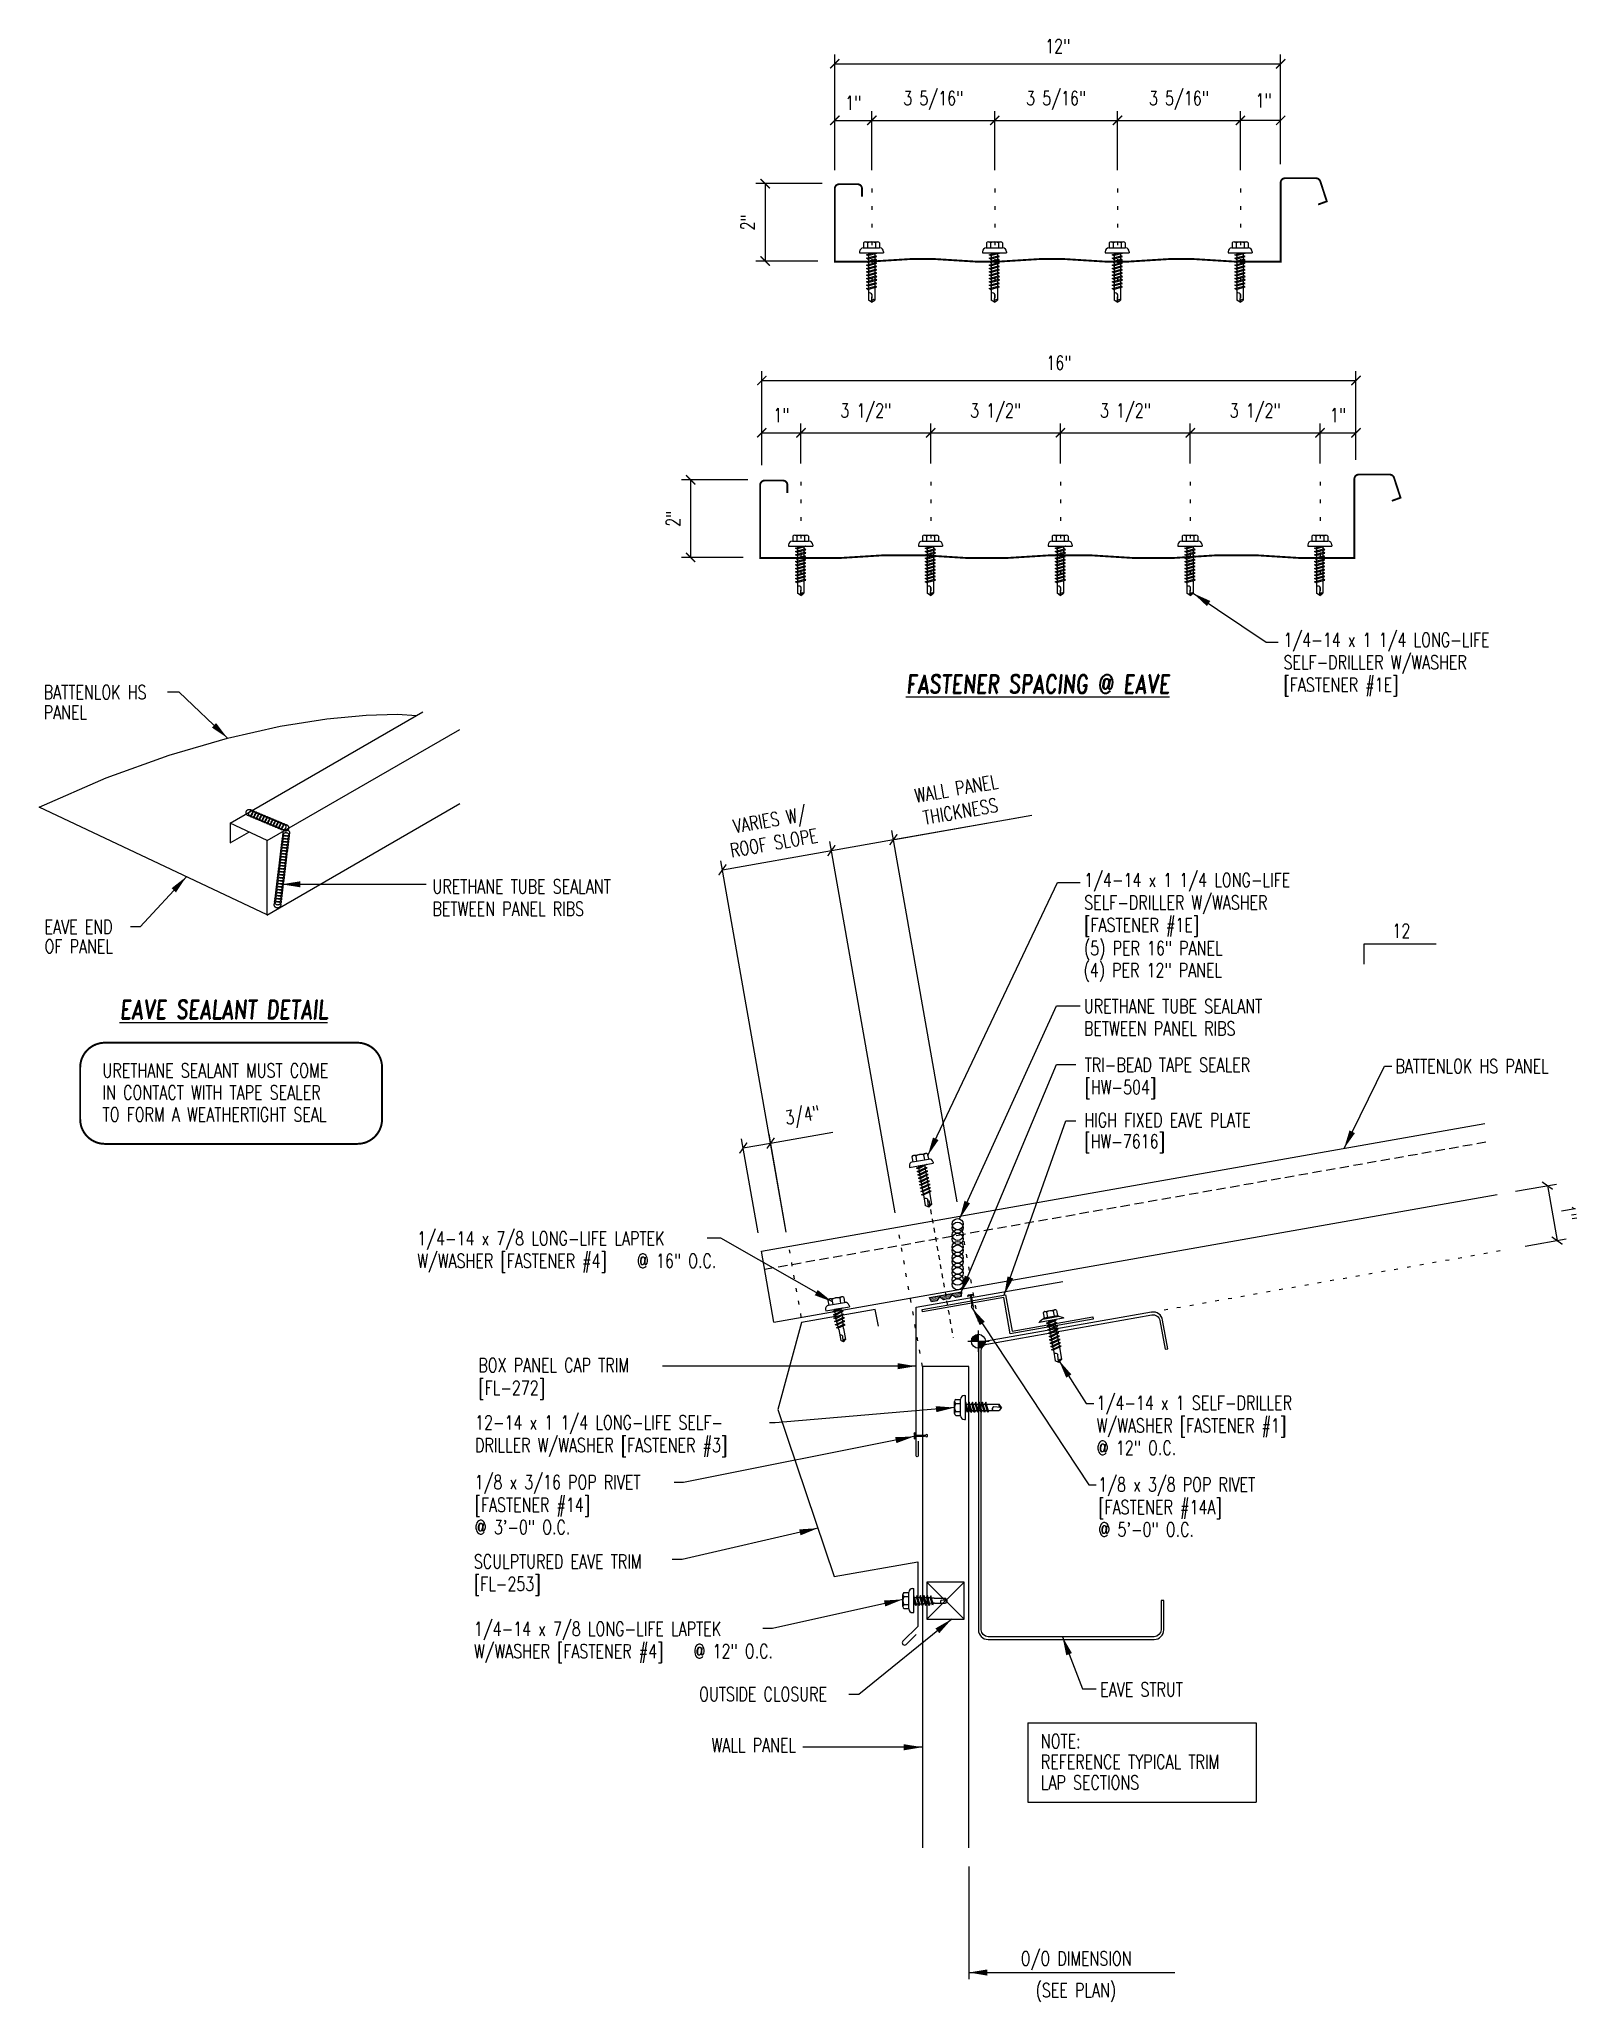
# Model space of a CAD drawing. Header units: inches. Extents: x -15.7 to 25.7, y 5.4 to 58.3.
import ezdxf
from ezdxf.enums import TextEntityAlignment as Align

# ---------------------------------------------------------------- set-up
doc = ezdxf.new("R2010")
doc.units = ezdxf.units.IN
doc.header["$MEASUREMENT"] = 0
for name, pattern in [('CENTER2', [1.125, 0.75, -0.125, 0.125, -0.125]), ('DASH3', [0.125, 0.0625, -0.0625]), ('DOT2', [0.125, 0, -0.125]), ('HIDDEN2', [0.1875, 0.125, -0.0625])]:
    doc.linetypes.add(name, pattern=pattern)
for name, color, linetype in [('CLOSURE', 3, 'Continuous'), ('DIM', 2, 'Continuous'), ('FASTENER', 9, 'Continuous'), ('LABEL', 6, 'Continuous'), ('MARK', 1, 'Continuous'), ('PANEL', 11, 'Continuous'), ('SEALANT', 253, 'CENTER2'), ('SECTION', 11, 'Continuous'), ('STLA', 10, 'Continuous'), ('TAPE', 8, 'Continuous'), ('TEXT', 2, 'Continuous'), ('TRIM', 6, 'Continuous')]:
    doc.layers.add(name, color=color, linetype=linetype)
doc.styles.add('ROMAND', font='romand', dxfattribs={"height": 0.075})
doc.styles.add('TEXT', font='SIMPLEX', dxfattribs={"width": 0.75, "height": 6})
doc.styles.add('TEXT1', font='ROMANS.shx', dxfattribs={"width": 0.75, "height": 0.375})
doc.dimstyles.new('DETAIL', dxfattribs={"dimscale": 4, "dimtxt": 0.375, "dimasz": 0.0625, "dimexe": 0.0625, "dimexo": 0.125, "dimgap": 0.0625, "dimtad": 1, "dimdec": 4, "dimzin": 3, "dimdsep": 46, "dimlunit": 4, "dimtxsty": 'TEXT1', "dimblk": 'ARCHTICK', "dimcen": 0.0625, "dimclrd": 7, "dimclre": 7, "dimclrt": 2, "dimadec": 0, "dimazin": 0, "dimtfac": 0.59375, "dimtdec": 4, "dimtmove": 0, "dimatfit": 3, "dimfxl": 0, "dimfrac": 2, "dimtolj": 1, "dimtzin": 3, "dimarcsym": 0})
doc.dimstyles.new('DETAIL$7', dxfattribs={"dimscale": 4, "dimtxt": 6, "dimasz": 0.125, "dimexe": 0.0625, "dimexo": 0.125, "dimgap": 0.0625, "dimtad": 1, "dimdec": 5, "dimzin": 3, "dimdsep": 46, "dimlunit": 4, "dimtxsty": 'TEXT', "dimblk": 'ARCHTICK', "dimcen": 0.0625, "dimclrd": 7, "dimclre": 7, "dimclrt": 2, "dimadec": 0, "dimazin": 0, "dimtfac": 0.666667, "dimtdec": 5, "dimtmove": 0, "dimatfit": 3, "dimfxl": 0, "dimfrac": 2, "dimtolj": 1, "dimtzin": 3, "dimarcsym": 0})

msp = doc.modelspace()

# ---------------------------------------------------------------- texts
at = {"color": 2, "style": 'TEXT1', "width": 0.75}
msp.add_text('1"', height=0.375, rotation=280, dxfattribs=at).set_placement((25.31322, 26.82167))
at = {"color": 2, "char_height": 0.375, "attachment_point": 5, "style": 'TEXT1'}
for s, insert in [('\\A1;12"', (11.75146, 58.09565)), ('\\A1;1"', (17.30326, 56.63313))]:
    msp.add_mtext(s, dxfattribs=dict(at, insert=insert))
at = {"layer": 'DIM', "color": 2, "insert": (11.78369, 49.55715), "char_height": 0.375, "attachment_point": 5, "style": 'TEXT1'}
msp.add_mtext('\\A1;16"', dxfattribs=at)
at = {"layer": 'TEXT', "style": 'TEXT1', "width": 0.75}
for s, p in [('BATTENLOK HS', (-15.59492, 40.49184)), ('PANEL', (-15.59492, 39.95086)), ('URETHANE TUBE SEALANT', (-5.11052, 35.25872)), ('BETWEEN PANEL RIBS', (-5.11052, 34.65157)), ('EAVE END ', (-15.57263, 34.16689)), ('OF PANEL', (-15.57263, 33.6428)), ('(5) PER 16" PANEL', (12.45892, 33.59138)), ('(4) PER 12" PANEL', (12.44775, 32.99968)), ('URETHANE TUBE SEALANT', (12.45772, 32.02808)), ('BETWEEN PANEL RIBS', (12.45772, 31.42808)), ('BATTENLOK HS PANEL', (20.85867, 30.41501)), ('HIGH FIXED EAVE PLATE', (12.4683, 28.9572)), ('[HW-7616]', (12.47053, 28.38643)), ('BOX PANEL CAP TRIM', (-3.87342, 22.35015)), ('[FL-272]', (-3.87342, 21.74301)), ('OUTSIDE CLOSURE', (2.08158, 13.48412)), ('EAVE STRUT', (12.89666, 13.60884)), ('O/O DIMENSION', (10.75307, 6.35865)), ('(SEE PLAN)', (11.15597, 5.505))]:
    msp.add_text(s, height=0.375, dxfattribs=at).set_placement(p)
msp.add_text('WALL PANEL', height=0.375, dxfattribs=at).set_placement((4.69272, 12.10884), align=Align.RIGHT)

# ---------------------------------------------------------------- blocks, each defined once
blk = doc.blocks.new('MB_DW3')
at = {"layer": 'FASTENER'}
for p, q in [((-0.324, 0.071), (-0.324, 0.037)), ((-0.324, 0.037), (0.324, 0.037)), ((-0.224, 0.171), (0.215, 0.171)), ((-0.215, 0.305), (-0.215, 0.171)), ((-0.161, 0.337), (0.161, 0.337)), ((-0.139, -0.016), (0.046, 0.037)), ((-0.107, 0.305), (-0.107, 0.171)), ((-0.104, -0.036), (0.139, 0.033)), ((-0.086, 0.037), (0.086, 0.037)), ((-0.086, 0.037), (-0.086, -0.001)), ((0.086, 0.037), (0.133, 0.037)), ((0.086, 0.018), (0.086, -0.042)), ((0.107, 0.305), (0.107, 0.171)), ((0.139, 0.033), (0.133, 0.037)), ((0.215, 0.305), (0.215, 0.171)), ((0.324, 0.071), (0.324, 0.037)), ((-0.104, -0.036), (-0.139, -0.016)), ((-0.139, -0.107), (0.104, -0.038)), ((-0.104, -0.127), (-0.139, -0.107)), ((-0.139, -0.198), (0.104, -0.128)), ((-0.104, -0.218), (-0.139, -0.198)), ((-0.139, -0.289), (0.104, -0.219)), ((-0.104, -0.309), (-0.139, -0.289)), ((-0.139, -0.38), (0.104, -0.31)), ((-0.104, -0.4), (-0.139, -0.38)), ((-0.139, -0.47), (0.104, -0.401)), ((-0.104, -0.491), (-0.139, -0.47)), ((-0.139, -0.561), (0.104, -0.492)), ((-0.104, -0.127), (0.139, -0.058)), ((-0.104, -0.218), (0.139, -0.149)), ((-0.104, -0.309), (0.139, -0.239)), ((-0.104, -0.4), (0.139, -0.33)), ((-0.104, -0.491), (0.139, -0.421)), ((-0.104, -0.581), (0.139, -0.512)), ((-0.086, -0.031), (-0.086, -0.092)), ((-0.086, -0.122), (-0.086, -0.183)), ((-0.086, -0.213), (-0.086, -0.274)), ((-0.086, -0.304), (-0.086, -0.364)), ((-0.086, -0.395), (-0.086, -0.455)), ((-0.086, -0.486), (-0.086, -0.546)), ((0.086, -0.073), (0.086, -0.133)), ((0.086, -0.164), (0.086, -0.224)), ((0.086, -0.255), (0.086, -0.315)), ((0.086, -0.345), (0.086, -0.406)), ((0.086, -0.436), (0.086, -0.497)), ((0.086, -0.527), (0.086, -0.588)), ((0.139, -0.058), (0.104, -0.038)), ((0.139, -0.149), (0.104, -0.128)), ((0.139, -0.239), (0.104, -0.219)), ((0.139, -0.33), (0.104, -0.31)), ((0.139, -0.421), (0.104, -0.401)), ((0.139, -0.512), (0.104, -0.492)), ((-0.104, -0.581), (-0.139, -0.561)), ((-0.139, -0.652), (0.104, -0.583)), ((-0.104, -0.672), (-0.139, -0.652)), ((-0.139, -0.743), (0.104, -0.674)), ((-0.104, -0.763), (-0.139, -0.743)), ((-0.104, -0.672), (0.139, -0.603)), ((-0.104, -0.763), (0.139, -0.694)), ((-0.086, -0.577), (-0.086, -0.637)), ((-0.086, -0.667), (-0.086, -0.728)), ((-0.086, -0.758), (-0.086, -1.05)), ((0, -1.111), (-0.086, -1.05)), ((-0.002, -1.095), (0.014, -0.909)), ((0, -1.111), (0.086, -1.05)), ((0.086, -0.618), (0.086, -0.679)), ((0.086, -0.709), (0.086, -1.05)), ((0.139, -0.603), (0.104, -0.583)), ((0.139, -0.694), (0.104, -0.674))]:
    blk.add_line(p, q, dxfattribs=at)
for centre, radius, start, end in [((-0.224, 0.071), 0.1, 90, 180), ((-0.161, 0.274), 0.0628, 29.8754, 150.1246), ((0, 0.141), 0.196, 56.9974, 123.0026), ((0.161, 0.274), 0.0628, 29.8754, 150.1246), ((0.224, 0.071), 0.1, 0, 90), ((-0.046, -0.921), 0.0615, 11.1445, 130.906), ((0.054, -1.097), 0.0563, 55.4585, 194.8454)]:
    blk.add_arc(centre, radius, start, end, dxfattribs=at)
blk = doc.blocks.new('_ArchTick')
at = {"color": 0, "linetype": 'ByBlock', "const_width": 0.15}
blk.add_lwpolyline([(-0.5, -0.5), (0.5, 0.5)], dxfattribs=at)
blk = doc.blocks.new('*D13')
at = {"layer": 'DEFPOINTS', "color": 0}
for p in [(5.649, 36.412), (7.458, 26.156), (4.519, 25.638)]:
    blk.add_point(p, dxfattribs=at)
at = {"layer": 'DIM', "color": 7, "lineweight": -2}
for p, q in [((7.371, 26.649), (5.606, 36.658)), ((4.432, 26.13), (2.667, 36.14)), ((2.71, 35.894), (5.649, 36.412))]:
    blk.add_line(p, q, dxfattribs=at)
at = {"layer": 'DIM', "color": 7, "lineweight": -2, "xscale": 0.25, "yscale": 0.25, "zscale": 0.25}
for p, rotation in [((5.649, 36.412), 9.999999999999886), ((2.71, 35.894), 189.9999999999999)]:
    blk.add_blockref('_ArchTick', p, dxfattribs=dict(at, rotation=rotation))
at = {"layer": 'DIM', "color": 2, "insert": (4.043, 36.927), "char_height": 0.375, "attachment_point": 5, "rotation": 10, "style": 'TEXT1'}
blk.add_mtext('\\A1;VARIES W/\\PROOF SLOPE', dxfattribs=at)
blk = doc.blocks.new('*X2')
at = {"color": 0}
for p, q in [((-0.434, 0.135), (-0.434, 0.135)), ((-0.434, 0.123), (-0.434, 0.123)), ((-0.422, 0.141), (-0.422, 0.141)), ((-0.422, 0.129), (-0.422, 0.129)), ((-0.422, 0.117), (-0.422, 0.117)), ((-0.422, 0.105), (-0.422, 0.105)), ((-0.422, 0.094), (-0.422, 0.094)), ((-0.422, 0.082), (-0.422, 0.082)), ((-0.41, 0.135), (-0.41, 0.135)), ((-0.41, 0.123), (-0.41, 0.123)), ((-0.41, 0.111), (-0.41, 0.111)), ((-0.41, 0.1), (-0.41, 0.1)), ((-0.41, 0.088), (-0.41, 0.088)), ((-0.41, 0.076), (-0.41, 0.076)), ((-0.41, 0.064), (-0.41, 0.064)), ((-0.41, 0.053), (-0.41, 0.053)), ((-0.41, 0.041), (-0.41, 0.041)), ((-0.398, 0.141), (-0.398, 0.141)), ((-0.398, 0.129), (-0.398, 0.129)), ((-0.398, 0.117), (-0.398, 0.117)), ((-0.398, 0.105), (-0.398, 0.105)), ((-0.398, 0.094), (-0.398, 0.094)), ((-0.398, 0.082), (-0.398, 0.082)), ((-0.398, 0.07), (-0.398, 0.07)), ((-0.398, 0.059), (-0.398, 0.059)), ((-0.398, 0.047), (-0.398, 0.047)), ((-0.398, 0.035), (-0.398, 0.035)), ((-0.398, 0.023), (-0.398, 0.023)), ((-0.387, 0.135), (-0.387, 0.135)), ((-0.387, 0.123), (-0.387, 0.123)), ((-0.387, 0.111), (-0.387, 0.111)), ((-0.387, 0.1), (-0.387, 0.1)), ((-0.387, 0.088), (-0.387, 0.088)), ((-0.387, 0.076), (-0.387, 0.076)), ((-0.387, 0.064), (-0.387, 0.064)), ((-0.387, 0.053), (-0.387, 0.053)), ((-0.387, 0.041), (-0.387, 0.041)), ((-0.387, 0.029), (-0.387, 0.029)), ((-0.375, 0.141), (-0.375, 0.141)), ((-0.375, 0.129), (-0.375, 0.129)), ((-0.375, 0.117), (-0.375, 0.117)), ((-0.375, 0.105), (-0.375, 0.105)), ((-0.375, 0.094), (-0.375, 0.094)), ((-0.375, 0.082), (-0.375, 0.082)), ((-0.375, 0.07), (-0.375, 0.07)), ((-0.375, 0.059), (-0.375, 0.059)), ((-0.375, 0.047), (-0.375, 0.047)), ((-0.375, 0.035), (-0.375, 0.035)), ((-0.375, 0.023), (-0.375, 0.023)), ((-0.363, 0.135), (-0.363, 0.135)), ((-0.363, 0.123), (-0.363, 0.123)), ((-0.363, 0.111), (-0.363, 0.111)), ((-0.363, 0.1), (-0.363, 0.1)), ((-0.363, 0.088), (-0.363, 0.088)), ((-0.363, 0.076), (-0.363, 0.076)), ((-0.363, 0.064), (-0.363, 0.064)), ((-0.363, 0.053), (-0.363, 0.053)), ((-0.363, 0.041), (-0.363, 0.041)), ((-0.363, 0.029), (-0.363, 0.029)), ((-0.352, 0.141), (-0.352, 0.141)), ((-0.352, 0.129), (-0.352, 0.129)), ((-0.352, 0.117), (-0.352, 0.117)), ((-0.352, 0.105), (-0.352, 0.105)), ((-0.352, 0.094), (-0.352, 0.094)), ((-0.352, 0.082), (-0.352, 0.082)), ((-0.352, 0.07), (-0.352, 0.07)), ((-0.352, 0.059), (-0.352, 0.059)), ((-0.352, 0.047), (-0.352, 0.047)), ((-0.352, 0.035), (-0.352, 0.035)), ((-0.352, 0.023), (-0.352, 0.023)), ((-0.34, 0.135), (-0.34, 0.135)), ((-0.34, 0.123), (-0.34, 0.123)), ((-0.34, 0.111), (-0.34, 0.111)), ((-0.34, 0.1), (-0.34, 0.1)), ((-0.34, 0.088), (-0.34, 0.088)), ((-0.34, 0.076), (-0.34, 0.076)), ((-0.34, 0.064), (-0.34, 0.064)), ((-0.34, 0.053), (-0.34, 0.053)), ((-0.34, 0.041), (-0.34, 0.041)), ((-0.34, 0.029), (-0.34, 0.029)), ((-0.328, 0.141), (-0.328, 0.141)), ((-0.328, 0.129), (-0.328, 0.129)), ((-0.328, 0.117), (-0.328, 0.117)), ((-0.328, 0.105), (-0.328, 0.105)), ((-0.328, 0.094), (-0.328, 0.094)), ((-0.328, 0.082), (-0.328, 0.082)), ((-0.328, 0.07), (-0.328, 0.07)), ((-0.328, 0.059), (-0.328, 0.059)), ((-0.328, 0.047), (-0.328, 0.047)), ((-0.328, 0.035), (-0.328, 0.035)), ((-0.328, 0.023), (-0.328, 0.023)), ((-0.316, 0.135), (-0.316, 0.135)), ((-0.316, 0.123), (-0.316, 0.123)), ((-0.316, 0.111), (-0.316, 0.111)), ((-0.316, 0.1), (-0.316, 0.1)), ((-0.316, 0.088), (-0.316, 0.088)), ((-0.316, 0.076), (-0.316, 0.076)), ((-0.316, 0.064), (-0.316, 0.064)), ((-0.316, 0.053), (-0.316, 0.053)), ((-0.316, 0.041), (-0.316, 0.041)), ((-0.316, 0.029), (-0.316, 0.029)), ((-0.305, 0.141), (-0.305, 0.141)), ((-0.305, 0.129), (-0.305, 0.129)), ((-0.305, 0.117), (-0.305, 0.117)), ((-0.305, 0.105), (-0.305, 0.105)), ((-0.305, 0.094), (-0.305, 0.094)), ((-0.305, 0.082), (-0.305, 0.082)), ((-0.305, 0.07), (-0.305, 0.07)), ((-0.305, 0.059), (-0.305, 0.059)), ((-0.305, 0.047), (-0.305, 0.047)), ((-0.305, 0.035), (-0.305, 0.035)), ((-0.305, 0.023), (-0.305, 0.023)), ((-0.293, 0.135), (-0.293, 0.135)), ((-0.293, 0.123), (-0.293, 0.123)), ((-0.293, 0.111), (-0.293, 0.111)), ((-0.293, 0.1), (-0.293, 0.1)), ((-0.293, 0.088), (-0.293, 0.088)), ((-0.293, 0.076), (-0.293, 0.076)), ((-0.293, 0.064), (-0.293, 0.064)), ((-0.293, 0.053), (-0.293, 0.053)), ((-0.293, 0.041), (-0.293, 0.041)), ((-0.293, 0.029), (-0.293, 0.029)), ((-0.281, 0.141), (-0.281, 0.141)), ((-0.281, 0.129), (-0.281, 0.129)), ((-0.281, 0.117), (-0.281, 0.117)), ((-0.281, 0.105), (-0.281, 0.105)), ((-0.281, 0.094), (-0.281, 0.094)), ((-0.281, 0.082), (-0.281, 0.082)), ((-0.281, 0.07), (-0.281, 0.07)), ((-0.281, 0.059), (-0.281, 0.059)), ((-0.281, 0.047), (-0.281, 0.047)), ((-0.281, 0.035), (-0.281, 0.035)), ((-0.281, 0.023), (-0.281, 0.023)), ((-0.27, 0.135), (-0.27, 0.135)), ((-0.27, 0.123), (-0.27, 0.123)), ((-0.27, 0.111), (-0.27, 0.111)), ((-0.27, 0.1), (-0.27, 0.1)), ((-0.27, 0.088), (-0.27, 0.088)), ((-0.27, 0.076), (-0.27, 0.076)), ((-0.27, 0.064), (-0.27, 0.064)), ((-0.27, 0.053), (-0.27, 0.053)), ((-0.27, 0.041), (-0.27, 0.041)), ((-0.27, 0.029), (-0.27, 0.029)), ((-0.258, 0.141), (-0.258, 0.141)), ((-0.258, 0.129), (-0.258, 0.129)), ((-0.258, 0.117), (-0.258, 0.117)), ((-0.258, 0.105), (-0.258, 0.105)), ((-0.258, 0.094), (-0.258, 0.094)), ((-0.258, 0.082), (-0.258, 0.082)), ((-0.258, 0.07), (-0.258, 0.07)), ((-0.258, 0.059), (-0.258, 0.059)), ((-0.258, 0.047), (-0.258, 0.047)), ((-0.258, 0.035), (-0.258, 0.035)), ((-0.258, 0.023), (-0.258, 0.023)), ((-0.246, 0.135), (-0.246, 0.135)), ((-0.246, 0.123), (-0.246, 0.123)), ((-0.246, 0.111), (-0.246, 0.111)), ((-0.246, 0.1), (-0.246, 0.1)), ((-0.246, 0.088), (-0.246, 0.088)), ((-0.246, 0.076), (-0.246, 0.076)), ((-0.246, 0.064), (-0.246, 0.064)), ((-0.246, 0.053), (-0.246, 0.053)), ((-0.246, 0.041), (-0.246, 0.041)), ((-0.234, 0.141), (-0.234, 0.141)), ((-0.234, 0.129), (-0.234, 0.129)), ((-0.234, 0.117), (-0.234, 0.117)), ((-0.234, 0.105), (-0.234, 0.105)), ((-0.234, 0.094), (-0.234, 0.094)), ((-0.234, 0.082), (-0.234, 0.082)), ((-0.234, 0.07), (-0.234, 0.07)), ((-0.234, 0.059), (-0.234, 0.059)), ((-0.234, 0.047), (-0.234, 0.047)), ((-0.223, 0.135), (-0.223, 0.135)), ((-0.223, 0.123), (-0.223, 0.123)), ((-0.223, 0.111), (-0.223, 0.111)), ((-0.223, 0.1), (-0.223, 0.1)), ((-0.223, 0.088), (-0.223, 0.088)), ((-0.223, 0.076), (-0.223, 0.076)), ((-0.223, 0.064), (-0.223, 0.064)), ((-0.211, 0.141), (-0.211, 0.141)), ((-0.211, 0.129), (-0.211, 0.129)), ((-0.211, 0.117), (-0.211, 0.117)), ((-0.211, 0.105), (-0.211, 0.105)), ((-0.211, 0.094), (-0.211, 0.094)), ((-0.211, 0.082), (-0.211, 0.082)), ((-0.211, 0.07), (-0.211, 0.07)), ((-0.199, 0.135), (-0.199, 0.135)), ((-0.199, 0.123), (-0.199, 0.123)), ((-0.199, 0.111), (-0.199, 0.111)), ((-0.199, 0.1), (-0.199, 0.1)), ((-0.199, 0.088), (-0.199, 0.088)), ((-0.188, 0.141), (-0.188, 0.141)), ((-0.188, 0.129), (-0.188, 0.129)), ((-0.188, 0.117), (-0.188, 0.117)), ((-0.188, 0.105), (-0.188, 0.105)), ((-0.188, 0.094), (-0.188, 0.094)), ((-0.176, 0.135), (-0.176, 0.135)), ((-0.176, 0.123), (-0.176, 0.123)), ((-0.176, 0.111), (-0.176, 0.111)), ((-0.164, 0.141), (-0.164, 0.141)), ((-0.164, 0.129), (-0.164, 0.129)), ((-0.164, 0.117), (-0.164, 0.117)), ((-0.164, 0.105), (-0.164, 0.105)), ((-0.152, 0.135), (-0.152, 0.135)), ((-0.152, 0.123), (-0.152, 0.123)), ((-0.152, 0.111), (-0.152, 0.111)), ((-0.152, 0.1), (-0.152, 0.1)), ((-0.141, 0.141), (-0.141, 0.141)), ((-0.141, 0.129), (-0.141, 0.129)), ((-0.141, 0.117), (-0.141, 0.117)), ((-0.141, 0.105), (-0.141, 0.105)), ((-0.141, 0.094), (-0.141, 0.094)), ((-0.141, 0.082), (-0.141, 0.082)), ((-0.129, 0.135), (-0.129, 0.135)), ((-0.129, 0.123), (-0.129, 0.123)), ((-0.129, 0.111), (-0.129, 0.111)), ((-0.129, 0.1), (-0.129, 0.1)), ((-0.129, 0.088), (-0.129, 0.088)), ((-0.129, 0.076), (-0.129, 0.076)), ((-0.117, 0.141), (-0.117, 0.141)), ((-0.117, 0.129), (-0.117, 0.129)), ((-0.117, 0.117), (-0.117, 0.117)), ((-0.117, 0.105), (-0.117, 0.105)), ((-0.117, 0.094), (-0.117, 0.094)), ((-0.117, 0.082), (-0.117, 0.082)), ((-0.117, 0.07), (-0.117, 0.07)), ((-0.117, 0.059), (-0.117, 0.059)), ((-0.105, 0.135), (-0.105, 0.135)), ((-0.105, 0.123), (-0.105, 0.123)), ((-0.105, 0.111), (-0.105, 0.111)), ((-0.105, 0.1), (-0.105, 0.1)), ((-0.105, 0.088), (-0.105, 0.088)), ((-0.105, 0.076), (-0.105, 0.076)), ((-0.105, 0.064), (-0.105, 0.064)), ((-0.105, 0.053), (-0.105, 0.053)), ((-0.094, 0.141), (-0.094, 0.141)), ((-0.094, 0.129), (-0.094, 0.129)), ((-0.094, 0.117), (-0.094, 0.117)), ((-0.094, 0.105), (-0.094, 0.105)), ((-0.094, 0.094), (-0.094, 0.094)), ((-0.094, 0.082), (-0.094, 0.082)), ((-0.094, 0.07), (-0.094, 0.07)), ((-0.094, 0.059), (-0.094, 0.059)), ((-0.094, 0.047), (-0.094, 0.047)), ((-0.094, 0.035), (-0.094, 0.035)), ((-0.082, 0.135), (-0.082, 0.135)), ((-0.082, 0.123), (-0.082, 0.123)), ((-0.082, 0.111), (-0.082, 0.111)), ((-0.082, 0.1), (-0.082, 0.1)), ((-0.082, 0.088), (-0.082, 0.088)), ((-0.082, 0.076), (-0.082, 0.076)), ((-0.082, 0.064), (-0.082, 0.064)), ((-0.082, 0.053), (-0.082, 0.053)), ((-0.082, 0.041), (-0.082, 0.041)), ((-0.082, 0.029), (-0.082, 0.029)), ((-0.07, 0.141), (-0.07, 0.141)), ((-0.07, 0.129), (-0.07, 0.129)), ((-0.07, 0.117), (-0.07, 0.117)), ((-0.07, 0.105), (-0.07, 0.105)), ((-0.07, 0.094), (-0.07, 0.094)), ((-0.07, 0.082), (-0.07, 0.082)), ((-0.07, 0.07), (-0.07, 0.07)), ((-0.07, 0.059), (-0.07, 0.059)), ((-0.07, 0.047), (-0.07, 0.047)), ((-0.07, 0.035), (-0.07, 0.035)), ((-0.07, 0.023), (-0.07, 0.023)), ((-0.059, 0.135), (-0.059, 0.135)), ((-0.059, 0.123), (-0.059, 0.123)), ((-0.059, 0.111), (-0.059, 0.111)), ((-0.059, 0.1), (-0.059, 0.1)), ((-0.059, 0.088), (-0.059, 0.088)), ((-0.059, 0.076), (-0.059, 0.076)), ((-0.059, 0.064), (-0.059, 0.064)), ((-0.059, 0.053), (-0.059, 0.053)), ((-0.059, 0.041), (-0.059, 0.041)), ((-0.059, 0.029), (-0.059, 0.029)), ((-0.047, 0.141), (-0.047, 0.141)), ((-0.047, 0.129), (-0.047, 0.129)), ((-0.047, 0.117), (-0.047, 0.117)), ((-0.047, 0.105), (-0.047, 0.105)), ((-0.047, 0.094), (-0.047, 0.094)), ((-0.047, 0.082), (-0.047, 0.082)), ((-0.047, 0.07), (-0.047, 0.07)), ((-0.047, 0.059), (-0.047, 0.059)), ((-0.047, 0.047), (-0.047, 0.047)), ((-0.047, 0.035), (-0.047, 0.035)), ((-0.047, 0.023), (-0.047, 0.023)), ((-0.035, 0.135), (-0.035, 0.135)), ((-0.035, 0.123), (-0.035, 0.123)), ((-0.035, 0.111), (-0.035, 0.111)), ((-0.035, 0.1), (-0.035, 0.1)), ((-0.035, 0.088), (-0.035, 0.088)), ((-0.035, 0.076), (-0.035, 0.076)), ((-0.035, 0.064), (-0.035, 0.064)), ((-0.035, 0.053), (-0.035, 0.053)), ((-0.035, 0.041), (-0.035, 0.041)), ((-0.035, 0.029), (-0.035, 0.029)), ((-0.023, 0.141), (-0.023, 0.141)), ((-0.023, 0.129), (-0.023, 0.129)), ((-0.023, 0.117), (-0.023, 0.117)), ((-0.023, 0.105), (-0.023, 0.105)), ((-0.023, 0.094), (-0.023, 0.094)), ((-0.023, 0.082), (-0.023, 0.082)), ((-0.023, 0.07), (-0.023, 0.07)), ((-0.023, 0.059), (-0.023, 0.059)), ((-0.023, 0.047), (-0.023, 0.047)), ((-0.023, 0.035), (-0.023, 0.035)), ((-0.023, 0.023), (-0.023, 0.023)), ((-0.012, 0.135), (-0.012, 0.135)), ((-0.012, 0.123), (-0.012, 0.123)), ((-0.012, 0.111), (-0.012, 0.111)), ((-0.012, 0.1), (-0.012, 0.1)), ((-0.012, 0.088), (-0.012, 0.088)), ((-0.012, 0.076), (-0.012, 0.076)), ((-0.012, 0.064), (-0.012, 0.064)), ((-0.012, 0.053), (-0.012, 0.053)), ((-0.012, 0.041), (-0.012, 0.041)), ((-0.012, 0.029), (-0.012, 0.029)), ((0, 0.141), (0, 0.141)), ((0, 0.129), (0, 0.129)), ((0, 0.117), (0, 0.117)), ((0, 0.105), (0, 0.105)), ((0, 0.094), (0, 0.094)), ((0, 0.082), (0, 0.082)), ((0, 0.07), (0, 0.07)), ((0, 0.059), (0, 0.059)), ((0, 0.047), (0, 0.047)), ((0, 0.035), (0, 0.035)), ((0, 0.023), (0, 0.023)), ((0.012, 0.135), (0.012, 0.135)), ((0.012, 0.123), (0.012, 0.123)), ((0.012, 0.111), (0.012, 0.111)), ((0.012, 0.1), (0.012, 0.1)), ((0.012, 0.088), (0.012, 0.088)), ((0.012, 0.076), (0.012, 0.076)), ((0.012, 0.064), (0.012, 0.064)), ((0.012, 0.053), (0.012, 0.053)), ((0.012, 0.041), (0.012, 0.041)), ((0.012, 0.029), (0.012, 0.029)), ((0.023, 0.141), (0.023, 0.141)), ((0.023, 0.129), (0.023, 0.129)), ((0.023, 0.117), (0.023, 0.117)), ((0.023, 0.105), (0.023, 0.105)), ((0.023, 0.094), (0.023, 0.094)), ((0.023, 0.082), (0.023, 0.082)), ((0.023, 0.07), (0.023, 0.07)), ((0.023, 0.059), (0.023, 0.059)), ((0.023, 0.047), (0.023, 0.047)), ((0.023, 0.035), (0.023, 0.035)), ((0.023, 0.023), (0.023, 0.023)), ((0.035, 0.135), (0.035, 0.135)), ((0.035, 0.123), (0.035, 0.123)), ((0.035, 0.111), (0.035, 0.111)), ((0.035, 0.1), (0.035, 0.1)), ((0.035, 0.088), (0.035, 0.088)), ((0.035, 0.076), (0.035, 0.076)), ((0.035, 0.064), (0.035, 0.064)), ((0.035, 0.053), (0.035, 0.053)), ((0.035, 0.041), (0.035, 0.041)), ((0.035, 0.029), (0.035, 0.029)), ((0.047, 0.141), (0.047, 0.141)), ((0.047, 0.129), (0.047, 0.129)), ((0.047, 0.117), (0.047, 0.117)), ((0.047, 0.105), (0.047, 0.105)), ((0.047, 0.094), (0.047, 0.094)), ((0.047, 0.082), (0.047, 0.082)), ((0.047, 0.07), (0.047, 0.07)), ((0.047, 0.059), (0.047, 0.059)), ((0.047, 0.047), (0.047, 0.047)), ((0.047, 0.035), (0.047, 0.035)), ((0.047, 0.023), (0.047, 0.023)), ((0.059, 0.135), (0.059, 0.135)), ((0.059, 0.123), (0.059, 0.123)), ((0.059, 0.111), (0.059, 0.111)), ((0.059, 0.1), (0.059, 0.1)), ((0.059, 0.088), (0.059, 0.088)), ((0.059, 0.076), (0.059, 0.076)), ((0.059, 0.064), (0.059, 0.064)), ((0.059, 0.053), (0.059, 0.053)), ((0.059, 0.041), (0.059, 0.041)), ((0.059, 0.029), (0.059, 0.029)), ((0.07, 0.141), (0.07, 0.141)), ((0.07, 0.129), (0.07, 0.129)), ((0.07, 0.117), (0.07, 0.117)), ((0.07, 0.105), (0.07, 0.105)), ((0.07, 0.094), (0.07, 0.094)), ((0.07, 0.082), (0.07, 0.082)), ((0.07, 0.07), (0.07, 0.07)), ((0.07, 0.059), (0.07, 0.059)), ((0.07, 0.047), (0.07, 0.047)), ((0.07, 0.035), (0.07, 0.035)), ((0.07, 0.023), (0.07, 0.023)), ((0.082, 0.135), (0.082, 0.135)), ((0.082, 0.123), (0.082, 0.123)), ((0.082, 0.111), (0.082, 0.111)), ((0.082, 0.1), (0.082, 0.1)), ((0.082, 0.088), (0.082, 0.088)), ((0.082, 0.076), (0.082, 0.076)), ((0.082, 0.064), (0.082, 0.064)), ((0.082, 0.053), (0.082, 0.053)), ((0.082, 0.041), (0.082, 0.041)), ((0.082, 0.029), (0.082, 0.029)), ((0.094, 0.141), (0.094, 0.141)), ((0.094, 0.129), (0.094, 0.129)), ((0.094, 0.117), (0.094, 0.117)), ((0.094, 0.105), (0.094, 0.105)), ((0.094, 0.094), (0.094, 0.094)), ((0.094, 0.082), (0.094, 0.082)), ((0.094, 0.07), (0.094, 0.07)), ((0.094, 0.059), (0.094, 0.059)), ((0.094, 0.047), (0.094, 0.047)), ((0.094, 0.035), (0.094, 0.035)), ((0.105, 0.135), (0.105, 0.135)), ((0.105, 0.123), (0.105, 0.123)), ((0.105, 0.111), (0.105, 0.111)), ((0.105, 0.1), (0.105, 0.1)), ((0.105, 0.088), (0.105, 0.088)), ((0.105, 0.076), (0.105, 0.076)), ((0.105, 0.064), (0.105, 0.064)), ((0.105, 0.053), (0.105, 0.053)), ((0.117, 0.141), (0.117, 0.141)), ((0.117, 0.129), (0.117, 0.129)), ((0.117, 0.117), (0.117, 0.117)), ((0.117, 0.105), (0.117, 0.105)), ((0.117, 0.094), (0.117, 0.094)), ((0.117, 0.082), (0.117, 0.082)), ((0.117, 0.07), (0.117, 0.07)), ((0.117, 0.059), (0.117, 0.059)), ((0.129, 0.135), (0.129, 0.135)), ((0.129, 0.123), (0.129, 0.123)), ((0.129, 0.111), (0.129, 0.111)), ((0.129, 0.1), (0.129, 0.1)), ((0.129, 0.088), (0.129, 0.088)), ((0.129, 0.076), (0.129, 0.076)), ((0.141, 0.141), (0.141, 0.141)), ((0.141, 0.129), (0.141, 0.129)), ((0.141, 0.117), (0.141, 0.117)), ((0.141, 0.105), (0.141, 0.105)), ((0.141, 0.094), (0.141, 0.094)), ((0.141, 0.082), (0.141, 0.082)), ((0.152, 0.135), (0.152, 0.135)), ((0.152, 0.123), (0.152, 0.123)), ((0.152, 0.111), (0.152, 0.111)), ((0.152, 0.1), (0.152, 0.1)), ((0.164, 0.141), (0.164, 0.141)), ((0.164, 0.129), (0.164, 0.129)), ((0.164, 0.117), (0.164, 0.117)), ((0.164, 0.105), (0.164, 0.105)), ((0.176, 0.135), (0.176, 0.135)), ((0.176, 0.123), (0.176, 0.123)), ((0.176, 0.111), (0.176, 0.111)), ((0.188, 0.141), (0.188, 0.141)), ((0.188, 0.129), (0.188, 0.129)), ((0.188, 0.117), (0.188, 0.117)), ((0.188, 0.105), (0.188, 0.105)), ((0.188, 0.094), (0.188, 0.094)), ((0.199, 0.135), (0.199, 0.135)), ((0.199, 0.123), (0.199, 0.123)), ((0.199, 0.111), (0.199, 0.111)), ((0.199, 0.1), (0.199, 0.1)), ((0.199, 0.088), (0.199, 0.088)), ((0.211, 0.141), (0.211, 0.141)), ((0.211, 0.129), (0.211, 0.129)), ((0.211, 0.117), (0.211, 0.117)), ((0.211, 0.105), (0.211, 0.105)), ((0.211, 0.094), (0.211, 0.094)), ((0.211, 0.082), (0.211, 0.082)), ((0.211, 0.07), (0.211, 0.07)), ((0.223, 0.135), (0.223, 0.135)), ((0.223, 0.123), (0.223, 0.123)), ((0.223, 0.111), (0.223, 0.111)), ((0.223, 0.1), (0.223, 0.1)), ((0.223, 0.088), (0.223, 0.088)), ((0.223, 0.076), (0.223, 0.076)), ((0.223, 0.064), (0.223, 0.064)), ((0.234, 0.141), (0.234, 0.141)), ((0.234, 0.129), (0.234, 0.129)), ((0.234, 0.117), (0.234, 0.117)), ((0.234, 0.105), (0.234, 0.105)), ((0.234, 0.094), (0.234, 0.094)), ((0.234, 0.082), (0.234, 0.082)), ((0.234, 0.07), (0.234, 0.07)), ((0.234, 0.059), (0.234, 0.059)), ((0.234, 0.047), (0.234, 0.047)), ((0.246, 0.135), (0.246, 0.135)), ((0.246, 0.123), (0.246, 0.123)), ((0.246, 0.111), (0.246, 0.111)), ((0.246, 0.1), (0.246, 0.1)), ((0.246, 0.088), (0.246, 0.088)), ((0.246, 0.076), (0.246, 0.076)), ((0.246, 0.064), (0.246, 0.064)), ((0.246, 0.053), (0.246, 0.053)), ((0.246, 0.041), (0.246, 0.041)), ((0.258, 0.141), (0.258, 0.141)), ((0.258, 0.129), (0.258, 0.129)), ((0.258, 0.117), (0.258, 0.117)), ((0.258, 0.105), (0.258, 0.105)), ((0.258, 0.094), (0.258, 0.094)), ((0.258, 0.082), (0.258, 0.082)), ((0.258, 0.07), (0.258, 0.07)), ((0.258, 0.059), (0.258, 0.059)), ((0.258, 0.047), (0.258, 0.047)), ((0.258, 0.035), (0.258, 0.035)), ((0.258, 0.023), (0.258, 0.023)), ((0.27, 0.135), (0.27, 0.135)), ((0.27, 0.123), (0.27, 0.123)), ((0.27, 0.111), (0.27, 0.111)), ((0.27, 0.1), (0.27, 0.1)), ((0.27, 0.088), (0.27, 0.088)), ((0.27, 0.076), (0.27, 0.076)), ((0.27, 0.064), (0.27, 0.064)), ((0.27, 0.053), (0.27, 0.053)), ((0.27, 0.041), (0.27, 0.041)), ((0.27, 0.029), (0.27, 0.029)), ((0.281, 0.141), (0.281, 0.141)), ((0.281, 0.129), (0.281, 0.129)), ((0.281, 0.117), (0.281, 0.117)), ((0.281, 0.105), (0.281, 0.105)), ((0.281, 0.094), (0.281, 0.094)), ((0.281, 0.082), (0.281, 0.082)), ((0.281, 0.07), (0.281, 0.07)), ((0.281, 0.059), (0.281, 0.059)), ((0.281, 0.047), (0.281, 0.047)), ((0.281, 0.035), (0.281, 0.035)), ((0.281, 0.023), (0.281, 0.023)), ((0.293, 0.135), (0.293, 0.135)), ((0.293, 0.123), (0.293, 0.123)), ((0.293, 0.111), (0.293, 0.111)), ((0.293, 0.1), (0.293, 0.1)), ((0.293, 0.088), (0.293, 0.088)), ((0.293, 0.076), (0.293, 0.076)), ((0.293, 0.064), (0.293, 0.064)), ((0.293, 0.053), (0.293, 0.053)), ((0.293, 0.041), (0.293, 0.041)), ((0.293, 0.029), (0.293, 0.029)), ((0.305, 0.141), (0.305, 0.141)), ((0.305, 0.129), (0.305, 0.129)), ((0.305, 0.117), (0.305, 0.117)), ((0.305, 0.105), (0.305, 0.105)), ((0.305, 0.094), (0.305, 0.094)), ((0.305, 0.082), (0.305, 0.082)), ((0.305, 0.07), (0.305, 0.07)), ((0.305, 0.059), (0.305, 0.059)), ((0.305, 0.047), (0.305, 0.047)), ((0.305, 0.035), (0.305, 0.035)), ((0.305, 0.023), (0.305, 0.023)), ((0.316, 0.135), (0.316, 0.135)), ((0.316, 0.123), (0.316, 0.123)), ((0.316, 0.111), (0.316, 0.111)), ((0.316, 0.1), (0.316, 0.1)), ((0.316, 0.088), (0.316, 0.088)), ((0.316, 0.076), (0.316, 0.076)), ((0.316, 0.064), (0.316, 0.064)), ((0.316, 0.053), (0.316, 0.053)), ((0.316, 0.041), (0.316, 0.041)), ((0.316, 0.029), (0.316, 0.029)), ((0.328, 0.141), (0.328, 0.141)), ((0.328, 0.129), (0.328, 0.129)), ((0.328, 0.117), (0.328, 0.117)), ((0.328, 0.105), (0.328, 0.105)), ((0.328, 0.094), (0.328, 0.094)), ((0.328, 0.082), (0.328, 0.082)), ((0.328, 0.07), (0.328, 0.07)), ((0.328, 0.059), (0.328, 0.059)), ((0.328, 0.047), (0.328, 0.047)), ((0.328, 0.035), (0.328, 0.035)), ((0.328, 0.023), (0.328, 0.023)), ((0.34, 0.135), (0.34, 0.135)), ((0.34, 0.123), (0.34, 0.123)), ((0.34, 0.111), (0.34, 0.111)), ((0.34, 0.1), (0.34, 0.1)), ((0.34, 0.088), (0.34, 0.088)), ((0.34, 0.076), (0.34, 0.076)), ((0.34, 0.064), (0.34, 0.064)), ((0.34, 0.053), (0.34, 0.053)), ((0.34, 0.041), (0.34, 0.041)), ((0.34, 0.029), (0.34, 0.029)), ((0.352, 0.141), (0.352, 0.141)), ((0.352, 0.129), (0.352, 0.129)), ((0.352, 0.117), (0.352, 0.117)), ((0.352, 0.105), (0.352, 0.105)), ((0.352, 0.094), (0.352, 0.094)), ((0.352, 0.082), (0.352, 0.082)), ((0.352, 0.07), (0.352, 0.07)), ((0.352, 0.059), (0.352, 0.059)), ((0.352, 0.047), (0.352, 0.047)), ((0.352, 0.035), (0.352, 0.035)), ((0.352, 0.023), (0.352, 0.023)), ((0.363, 0.135), (0.363, 0.135)), ((0.363, 0.123), (0.363, 0.123)), ((0.363, 0.111), (0.363, 0.111)), ((0.363, 0.1), (0.363, 0.1)), ((0.363, 0.088), (0.363, 0.088)), ((0.363, 0.076), (0.363, 0.076)), ((0.363, 0.064), (0.363, 0.064)), ((0.363, 0.053), (0.363, 0.053)), ((0.363, 0.041), (0.363, 0.041)), ((0.363, 0.029), (0.363, 0.029)), ((0.375, 0.141), (0.375, 0.141)), ((0.375, 0.129), (0.375, 0.129)), ((0.375, 0.117), (0.375, 0.117)), ((0.375, 0.105), (0.375, 0.105)), ((0.375, 0.094), (0.375, 0.094)), ((0.375, 0.082), (0.375, 0.082)), ((0.375, 0.07), (0.375, 0.07)), ((0.375, 0.059), (0.375, 0.059)), ((0.375, 0.047), (0.375, 0.047)), ((0.375, 0.035), (0.375, 0.035)), ((0.375, 0.023), (0.375, 0.023)), ((0.387, 0.135), (0.387, 0.135)), ((0.387, 0.123), (0.387, 0.123)), ((0.387, 0.111), (0.387, 0.111)), ((0.387, 0.1), (0.387, 0.1)), ((0.387, 0.088), (0.387, 0.088)), ((0.387, 0.076), (0.387, 0.076)), ((0.387, 0.064), (0.387, 0.064)), ((0.387, 0.053), (0.387, 0.053)), ((0.387, 0.041), (0.387, 0.041)), ((0.387, 0.029), (0.387, 0.029)), ((0.398, 0.141), (0.398, 0.141)), ((0.398, 0.129), (0.398, 0.129)), ((0.398, 0.117), (0.398, 0.117)), ((0.398, 0.105), (0.398, 0.105)), ((0.398, 0.094), (0.398, 0.094)), ((0.398, 0.082), (0.398, 0.082)), ((0.398, 0.07), (0.398, 0.07)), ((0.398, 0.059), (0.398, 0.059)), ((0.398, 0.047), (0.398, 0.047)), ((0.398, 0.035), (0.398, 0.035)), ((0.398, 0.023), (0.398, 0.023)), ((0.41, 0.135), (0.41, 0.135)), ((0.41, 0.123), (0.41, 0.123)), ((0.41, 0.111), (0.41, 0.111)), ((0.41, 0.1), (0.41, 0.1)), ((0.41, 0.088), (0.41, 0.088)), ((0.41, 0.076), (0.41, 0.076)), ((0.41, 0.064), (0.41, 0.064)), ((0.41, 0.053), (0.41, 0.053)), ((0.41, 0.041), (0.41, 0.041)), ((0.422, 0.141), (0.422, 0.141)), ((0.422, 0.129), (0.422, 0.129)), ((0.422, 0.117), (0.422, 0.117)), ((0.422, 0.105), (0.422, 0.105)), ((0.422, 0.094), (0.422, 0.094)), ((0.422, 0.082), (0.422, 0.082)), ((0.434, 0.135), (0.434, 0.135)), ((0.434, 0.123), (0.434, 0.123))]:
    blk.add_line(p, q, dxfattribs=at)
blk = doc.blocks.new('MB_DBTAP')
at = {"layer": 'TAPE', "color": 9}
blk.add_lwpolyline([(-0.403, 0.018), (-0.442, 0.141), (0.442, 0.141), (0.403, 0.018), (0.26, 0.018), (0.17, 0.109), (0.079, 0.018), (0, 0.018), (-0.079, 0.018), (-0.17, 0.109), (-0.26, 0.018)], close=True, dxfattribs=at)
at = {"layer": 'TAPE', "color": 251}
blk.add_blockref('*X2', (0, 0), dxfattribs=at)
blk = doc.blocks.new('*D14')
at = {"layer": 'DEFPOINTS', "color": 0}
for p in [(7.321, 36.707), (7.458, 26.156), (9.129, 26.451)]:
    blk.add_point(p, dxfattribs=at)
at = {"layer": 'DIM', "color": 7, "lineweight": -2}
for p, q in [((7.321, 36.707), (10.706, 37.304)), ((7.371, 26.649), (5.606, 36.658)), ((5.649, 36.412), (7.321, 36.707)), ((9.042, 26.943), (7.277, 36.953))]:
    blk.add_line(p, q, dxfattribs=at)
at = {"layer": 'DIM', "color": 7, "lineweight": -2, "xscale": 0.25, "yscale": 0.25, "zscale": 0.25}
for p, rotation in [((5.649, 36.412), 189.9999999999999), ((7.321, 36.707), 9.999999999999938)]:
    blk.add_blockref('_ArchTick', p, dxfattribs=dict(at, rotation=rotation))
at = {"layer": 'DIM', "color": 2, "insert": (9.07, 37.777), "char_height": 0.375, "attachment_point": 5, "rotation": 10, "style": 'TEXT1'}
blk.add_mtext('\\A1;{WALL PANEL}\\P{THICKNESS}', dxfattribs=at)
blk = doc.blocks.new('MB_DW4')
at = {"layer": 'FASTENER'}
for p, q in [((-0.326, 0.071), (-0.326, 0.037)), ((-0.326, 0.037), (0.322, 0.037)), ((-0.226, 0.171), (0.214, 0.171)), ((-0.217, 0.305), (-0.217, 0.171)), ((-0.163, 0.337), (0.159, 0.337)), ((-0.141, -0.014), (0.037, 0.037)), ((-0.108, 0.305), (-0.108, 0.171)), ((-0.105, -0.034), (0.137, 0.035)), ((-0.088, 0.037), (-0.088, 0.001)), ((-0.088, 0.037), (0.085, 0.037)), ((0.085, 0.037), (0.134, 0.037)), ((0.085, 0.02), (0.085, -0.041)), ((0.105, 0.305), (0.105, 0.171)), ((0.137, 0.035), (0.134, 0.037)), ((0.214, 0.305), (0.214, 0.171)), ((0.322, 0.071), (0.322, 0.037)), ((-0.105, -0.034), (-0.141, -0.014)), ((-0.141, -0.105), (0.102, -0.036)), ((-0.105, -0.125), (-0.141, -0.105)), ((-0.141, -0.196), (0.102, -0.127)), ((-0.105, -0.216), (-0.141, -0.196)), ((-0.141, -0.287), (0.102, -0.217)), ((-0.105, -0.307), (-0.141, -0.287)), ((-0.141, -0.378), (0.102, -0.308)), ((-0.105, -0.398), (-0.141, -0.378)), ((-0.122, -0.463), (0.089, -0.403)), ((-0.086, -0.483), (-0.122, -0.463)), ((-0.105, -0.125), (0.137, -0.056)), ((-0.105, -0.216), (0.137, -0.147)), ((-0.105, -0.307), (0.137, -0.238)), ((-0.105, -0.398), (0.137, -0.328)), ((-0.088, -0.029), (-0.088, -0.09)), ((-0.088, -0.12), (-0.088, -0.181)), ((-0.084, -0.27), (-0.088, -0.211)), ((-0.086, -0.483), (0.124, -0.423)), ((-0.078, -0.36), (-0.082, -0.3)), ((-0.071, -0.449), (-0.075, -0.389)), ((-0.066, -0.516), (-0.069, -0.478)), ((-0.066, -0.516), (-0.066, -0.82)), ((0.063, -0.515), (0.068, -0.439)), ((0.063, -0.516), (0.063, -0.82)), ((0.071, -0.408), (0.075, -0.346)), ((0.077, -0.315), (0.082, -0.253)), ((0.084, -0.223), (0.085, -0.211)), ((0.085, -0.071), (0.085, -0.131)), ((0.085, -0.162), (0.085, -0.211)), ((0.124, -0.423), (0.089, -0.403)), ((0.137, -0.056), (0.102, -0.036)), ((0.137, -0.147), (0.102, -0.127)), ((0.137, -0.238), (0.102, -0.217)), ((0.137, -0.328), (0.102, -0.308)), ((-0.002, -0.866), (-0.066, -0.82)), ((-0.003, -0.854), (0.009, -0.714)), ((-0.002, -0.866), (0.063, -0.82))]:
    blk.add_line(p, q, dxfattribs=at)
for centre, radius, start, end in [((-0.226, 0.071), 0.1, 90, 180), ((-0.163, 0.274), 0.0628, 29.8754, 150.1246), ((-0.002, 0.141), 0.196, 56.9974, 123.0026), ((0.159, 0.274), 0.0628, 29.8754, 150.1246), ((0.222, 0.071), 0.1, 0, 90), ((0.073, -0.516), 0.01, 175.9484, 180), ((-0.036, -0.723), 0.0461, 11.1445, 130.906), ((0.039, -0.855), 0.0422, 55.4585, 194.8454)]:
    blk.add_arc(centre, radius, start, end, dxfattribs=at)
blk = doc.blocks.new('FD-F4')
at = {"layer": 'TEXT', "style": 'TEXT1', "width": 0.75}
for s, p in [('1/4-14 x 7/8 LONG-LIFE LAPTEK', (0.005, -0.041)), ('W/WASHER [FASTENER #4]', (0.005, -0.193))]:
    blk.add_text(s, height=0.09375, dxfattribs=at).set_placement(p)
blk.add_attdef('(QUANTITY)', (1.485, -0.193), '', height=0.0938, dxfattribs=at)
at = {"layer": 'TEXT', "style": 'TEXT1', "flags": 1}
for tag, p in [('Color', (0.062, -0.435)), ('Calc', (0.062, -0.435)), ('Opt1', (0.062, -0.435)), ('Opt2', (0.062, -0.435)), ('Opt3', (0.062, -0.435)), ('Description', (0.062, -0.435)), ('Multiple', (0.062, -0.435)), ('Part', (0.062, -0.435)), ('Spare1', (0.062, -0.622)), ('Spare2', (0.062, -0.622)), ('Spare3', (0.062, -0.622)), ('Spare4', (0.062, -0.622)), ('Spare5', (0.062, -0.622)), ('Spare6', (0.062, -0.622)), ('Spare7', (0.062, -0.622)), ('Spare8', (0.062, -0.622)), ('Spare9', (0.062, -0.622)), ('Spare10', (0.062, -0.622))]:
    blk.add_attdef(tag, p, '', height=0.0938, dxfattribs=at)
blk = doc.blocks.new('wp')
at = {"layer": 'SECTION'}
for p, q in [((-0.096, 0), (0.096, 0)), ((0, -0.096), (0, 0.096))]:
    blk.add_line(p, q, dxfattribs=at)
at = {"layer": 'SECTION', "const_width": 0.0625}
for points in [[(0, 0.031, 0.414214), (-0.031, 0, 1)], [(0, -0.031, 0.414214), (0.031, 0, 1)]]:
    blk.add_lwpolyline(points, format="xyb", dxfattribs=at)
at = {"layer": 'SECTION'}
blk.add_circle((0, 0), 0.0625, dxfattribs=at)
blk = doc.blocks.new('slopl1')
at = {"layer": 'MARK', "color": 6}
blk.add_lwpolyline([(0, 0), (0, 0.137), (0.487, 0.137)], dxfattribs=at)
at = {"layer": 'MARK', "color": 2, "style": 'TEXT1', "width": 0.75}
blk.add_text('12', height=0.0938, dxfattribs=at).set_placement((0.191, 0.178))
blk.add_attdef('SLOPL1', text='', height=0.0938, dxfattribs=at).set_placement((-0.055, 0.024), align=Align.RIGHT)
blk = doc.blocks.new('fm3')
at = {"layer": 'FASTENER', "color": 12}
for p, q in [((-0.035, 0.018), (0.144, 0.018)), ((0.115, 0.04), (-0.006, 0.04)), ((0.043, 0.018), (0.043, -0.243)), ((0.067, 0.018), (0.067, -0.243)), ((0.035, -0.32), (0.075, -0.32))]:
    blk.add_line(p, q, dxfattribs=at)
for centre, radius, start, end in [((0.055, -0.066), 0.123, 119.4777, 136.6143), ((0.055, -0.066), 0.123, 43.3857, 60.5223), ((0.055, -0.297), 0.03, 143.7655, 228.4038), ((-0.02, -0.243), 0.0625, 323.7655, 0), ((0.129, -0.243), 0.0625, 180, 216.2345), ((0.055, -0.297), 0.03, 311.5962, 36.2345)]:
    blk.add_arc(centre, radius, start, end, dxfattribs=at)
blk = doc.blocks.new('dsc-HW-504')
at = {"layer": 'TEXT', "style": 'TEXT1', "width": 0.75}
for s, p in [('TRI-BEAD TAPE SEALER', (0, 0)), ('[HW-504]', (0, -0.6))]:
    blk.add_text(s, height=0.375, dxfattribs=at).set_placement(p)
at = {"layer": 'TEXT', "style": 'TEXT1', "flags": 1}
for tag, p in [('COLOR', (0, -1.2)), ('CALC', (0, -1.2)), ('OPT1', (0, -1.2)), ('OPT2', (0, -1.2)), ('OPT3', (0, -1.2)), ('GAGE', (0, -1.2)), ('SHPLN', (0, -1.2)), ('PART', (0, -1.2)), ('DESCRIPTION', (0, -1.2)), ('MULTIPLE', (0, -1.2)), ('SPARE1', (0, -1.8)), ('SPARE2', (0, -1.8)), ('SPARE3', (0, -1.8)), ('SPARE4', (0, -1.8)), ('SPARE5', (0, -1.8)), ('SPARE6', (0, -1.8)), ('SPARE7', (0, -1.8)), ('SPARE8', (0, -1.8)), ('SPARE9', (0, -1.8)), ('SPARE10', (0, -1.8))]:
    blk.add_attdef(tag, p, '', height=0.375, dxfattribs=at)
blk = doc.blocks.new('FD-F1e')
at = {"layer": 'TEXT', "style": 'TEXT1', "width": 0.75}
for s, p in [('1/4-14 x 1 1/4 LONG-LIFE', (0.005, -0.041)), ('SELF-DRILLER W/WASHER', (0.005, -0.193)), ('[FASTENER #1E]', (0.005, -0.344))]:
    blk.add_text(s, height=0.09375, dxfattribs=at).set_placement(p)
blk.add_attdef('(QUANTITY)', (0.926, -0.344), '', height=0.0938, dxfattribs=at)
at = {"layer": 'TEXT', "style": 'TEXT1', "flags": 1}
for tag, p in [('Color', (0.024, -0.534)), ('Calc', (0.024, -0.534)), ('Opt1', (0.024, -0.534)), ('Opt2', (0.024, -0.534)), ('Opt3', (0.024, -0.534)), ('Description', (0.024, -0.534)), ('Multiple', (0.024, -0.534)), ('Part', (0.024, -0.534)), ('Spare1', (0.024, -0.721)), ('Spare2', (0.024, -0.721)), ('Spare3', (0.024, -0.721)), ('Spare4', (0.024, -0.721)), ('Spare5', (0.024, -0.721)), ('Spare6', (0.024, -0.721)), ('Spare7', (0.024, -0.721)), ('Spare8', (0.024, -0.721)), ('Spare9', (0.024, -0.721)), ('Spare10', (0.024, -0.721))]:
    blk.add_attdef(tag, p, '', height=0.0938, dxfattribs=at)
blk = doc.blocks.new('*D17')
at = {"color": 7, "lineweight": -2}
for p, q in [((3.675, 26.104), (3.227, 28.641)), ((4.413, 26.235), (3.966, 28.771)), ((4.01, 28.525), (5.685, 28.821)), ((3.271, 28.395), (4.01, 28.525))]:
    blk.add_line(p, q, dxfattribs=at)
at = {"layer": 'DEFPOINTS', "color": 0}
for p in [(4.01, 28.525), (3.762, 25.612), (4.5, 25.742)]:
    blk.add_point(p, dxfattribs=at)
at = {"color": 7, "lineweight": -2, "xscale": 0.25, "yscale": 0.25, "zscale": 0.25}
for p, rotation in [((4.01, 28.525), 9.999999999999911), ((3.271, 28.395), 189.9999999999999)]:
    blk.add_blockref('_ArchTick', p, dxfattribs=dict(at, rotation=rotation))
at = {"color": 2, "insert": (4.877, 29.222), "char_height": 0.375, "attachment_point": 5, "rotation": 10, "style": 'TEXT1'}
blk.add_mtext('\\A1;3/4"', dxfattribs=at)
blk = doc.blocks.new('fz9')
at = {"layer": 'FASTENER'}
for p, q in [((-0.324, 0.071), (-0.324, 0.037)), ((-0.324, 0.037), (0.324, 0.037)), ((-0.224, 0.171), (0.215, 0.171)), ((-0.215, 0.305), (-0.215, 0.171)), ((-0.161, 0.337), (0.161, 0.337)), ((-0.139, -0.016), (0.046, 0.037)), ((-0.107, 0.305), (-0.107, 0.171)), ((-0.104, -0.036), (0.139, 0.033)), ((-0.086, 0.037), (0.086, 0.037)), ((-0.086, 0.037), (-0.086, -0.001)), ((0.086, 0.037), (0.133, 0.037)), ((0.086, 0.018), (0.086, -0.042)), ((0.107, 0.305), (0.107, 0.171)), ((0.139, 0.033), (0.133, 0.037)), ((0.215, 0.305), (0.215, 0.171)), ((0.324, 0.071), (0.324, 0.037)), ((-0.104, -0.036), (-0.139, -0.016)), ((-0.139, -0.107), (0.104, -0.038)), ((-0.104, -0.127), (-0.139, -0.107)), ((-0.139, -0.198), (0.104, -0.128)), ((-0.104, -0.218), (-0.139, -0.198)), ((-0.139, -0.289), (0.104, -0.219)), ((-0.104, -0.309), (-0.139, -0.289)), ((-0.139, -0.38), (0.104, -0.31)), ((-0.104, -0.4), (-0.139, -0.38)), ((-0.139, -0.47), (0.104, -0.401)), ((-0.104, -0.491), (-0.139, -0.47)), ((-0.139, -0.561), (0.104, -0.492)), ((-0.104, -0.127), (0.139, -0.058)), ((-0.104, -0.218), (0.139, -0.149)), ((-0.104, -0.309), (0.139, -0.239)), ((-0.104, -0.4), (0.139, -0.33)), ((-0.104, -0.491), (0.139, -0.421)), ((-0.104, -0.581), (0.139, -0.512)), ((-0.086, -0.031), (-0.086, -0.092)), ((-0.086, -0.122), (-0.086, -0.183)), ((-0.086, -0.213), (-0.086, -0.274)), ((-0.086, -0.304), (-0.086, -0.364)), ((-0.086, -0.395), (-0.086, -0.455)), ((-0.086, -0.486), (-0.086, -0.546)), ((0.086, -0.073), (0.086, -0.133)), ((0.086, -0.164), (0.086, -0.224)), ((0.086, -0.255), (0.086, -0.315)), ((0.086, -0.345), (0.086, -0.406)), ((0.086, -0.436), (0.086, -0.497)), ((0.086, -0.527), (0.086, -0.869)), ((0.139, -0.058), (0.104, -0.038)), ((0.139, -0.149), (0.104, -0.128)), ((0.139, -0.239), (0.104, -0.219)), ((0.139, -0.33), (0.104, -0.31)), ((0.139, -0.421), (0.104, -0.401)), ((0.139, -0.512), (0.104, -0.492)), ((-0.104, -0.581), (-0.139, -0.561)), ((-0.086, -0.577), (-0.086, -0.869)), ((0, -0.929), (-0.086, -0.869)), ((-0.002, -0.914), (0.014, -0.727)), ((0, -0.929), (0.086, -0.869))]:
    blk.add_line(p, q, dxfattribs=at)
for centre, radius, start, end in [((-0.224, 0.071), 0.1, 90, 180), ((-0.161, 0.274), 0.0628, 29.8754, 150.1246), ((0, 0.141), 0.196, 56.9974, 123.0026), ((0.161, 0.274), 0.0628, 29.8754, 150.1246), ((0.224, 0.071), 0.1, 0, 90), ((-0.046, -0.739), 0.0615, 11.1445, 130.906), ((0.054, -0.915), 0.0563, 55.4585, 194.8454)]:
    blk.add_arc(centre, radius, start, end, dxfattribs=at)
blk = doc.blocks.new('dsc-FL-253')
at = {"layer": 'TEXT', "style": 'TEXT1', "width": 0.75}
for s, p in [('SCULPTURED EAVE TRIM', (0, 0)), ('[FL-253]', (0, -0.6))]:
    blk.add_text(s, height=0.375, dxfattribs=at).set_placement(p)
at = {"layer": 'TEXT', "style": 'TEXT1', "flags": 1}
for tag, p in [('COLOR', (0, -1.2)), ('CALC', (0, -1.2)), ('OPT1', (0, -1.2)), ('OPT2', (0, -1.2)), ('OPT3', (0, -1.2)), ('GAGE', (0, -1.2)), ('SHPLN', (0, -1.2)), ('PART', (0, -1.2)), ('DESCRIPTION', (0, -1.2)), ('MULTIPLE', (0, -1.2)), ('SPARE1', (0, -1.8)), ('SPARE2', (0, -1.8)), ('SPARE3', (0, -1.8)), ('SPARE4', (0, -1.8)), ('SPARE5', (0, -1.8)), ('SPARE6', (0, -1.8)), ('SPARE7', (0, -1.8)), ('SPARE8', (0, -1.8)), ('SPARE9', (0, -1.8)), ('SPARE10', (0, -1.8))]:
    blk.add_attdef(tag, p, '', height=0.375, dxfattribs=at)
blk = doc.blocks.new('FD-F14')
at = {"layer": 'TEXT', "style": 'TEXT1', "width": 0.75}
for s, p in [('1/8 x 3/16 POP RIVET', (0.005, -0.041)), ('[FASTENER #14]', (0.005, -0.193))]:
    blk.add_text(s, height=0.09375, dxfattribs=at).set_placement(p)
blk.add_attdef('(QUANTITY)', (0.005, -0.344), '', height=0.0938, dxfattribs=at)
blk = doc.blocks.new('FD-F3')
at = {"layer": 'TEXT', "style": 'TEXT1', "width": 0.75}
for s, p in [('12-14 x 1 1/4 LONG-LIFE SELF-', (0.005, -0.041)), ('DRILLER W/WASHER [FASTENER #3]', (0.005, -0.193))]:
    blk.add_text(s, height=0.09375, dxfattribs=at).set_placement(p)
blk.add_attdef('(QUANTITY)', (0.005, -0.344), '', height=0.0938, dxfattribs=at)
blk = doc.blocks.new('FD-F14A')
at = {"layer": 'TEXT', "style": 'TEXT1', "width": 0.75}
for s, p in [('1/8 x 3/8 POP RIVET', (0.005, -0.041)), ('[FASTENER #14A]', (0.005, -0.193))]:
    blk.add_text(s, height=0.09375, dxfattribs=at).set_placement(p)
blk.add_attdef('(QUANTITY)', (0.005, -0.344), '', height=0.0938, dxfattribs=at)
blk = doc.blocks.new('A$C30686E82')
for p, q in [((-2.715, 0.761), (3.437, 0.761)), ((-2.715, 0.761), (-2.715, -1.379)), ((3.437, 0.761), (3.437, -1.379)), ((-2.715, -1.379), (3.437, -1.379))]:
    blk.add_line(p, q)
at = {"layer": 'TEXT', "style": 'TEXT1', "width": 0.75}
for s, p in [('NOTE:', (-2.368, 0.081)), ('REFERENCE TYPICAL TRIM', (-2.368, -0.477)), ('LAP SECTIONS', (-2.368, -1.035))]:
    blk.add_text(s, height=0.375, dxfattribs=at).set_placement(p)
blk = doc.blocks.new('MB_DW1')
at = {"layer": 'FASTENER'}
for p, q in [((-0.217, 0.114), (-0.326, 0.059)), ((-0.326, 0.059), (-0.326, 0.049)), ((-0.326, 0.049), (0.326, 0.049)), ((-0.217, 0.114), (0.217, 0.114)), ((-0.193, 0.137), (0.193, 0.137)), ((-0.193, 0.119), (0.193, 0.119)), ((-0.181, 0.276), (-0.181, 0.137)), ((-0.181, 0.137), (0.181, 0.137)), ((-0.139, -0.016), (0.046, 0.037)), ((-0.135, 0.302), (0.135, 0.302)), ((-0.104, -0.036), (0.139, 0.033)), ((-0.089, 0.276), (-0.089, 0.137)), ((-0.086, 0.037), (-0.086, -0.001)), ((-0.086, 0.037), (0.086, 0.037)), ((0.086, 0.037), (0.133, 0.037)), ((0.086, 0.018), (0.086, -0.042)), ((0.089, 0.276), (0.089, 0.137)), ((0.139, 0.033), (0.133, 0.037)), ((0.181, 0.276), (0.181, 0.137)), ((0.217, 0.114), (0.326, 0.059)), ((0.326, 0.059), (0.326, 0.049)), ((-0.104, -0.036), (-0.139, -0.016)), ((-0.139, -0.107), (0.104, -0.038)), ((-0.104, -0.127), (-0.139, -0.107)), ((-0.139, -0.198), (0.104, -0.128)), ((-0.104, -0.218), (-0.139, -0.198)), ((-0.139, -0.289), (0.104, -0.219)), ((-0.104, -0.309), (-0.139, -0.289)), ((-0.139, -0.38), (0.104, -0.31)), ((-0.104, -0.4), (-0.139, -0.38)), ((-0.139, -0.47), (0.104, -0.401)), ((-0.104, -0.491), (-0.139, -0.47)), ((-0.139, -0.561), (0.104, -0.492)), ((-0.104, -0.127), (0.139, -0.058)), ((-0.104, -0.218), (0.139, -0.149)), ((-0.104, -0.309), (0.139, -0.239)), ((-0.104, -0.4), (0.139, -0.33)), ((-0.104, -0.491), (0.139, -0.421)), ((-0.104, -0.581), (0.139, -0.512)), ((-0.086, -0.031), (-0.086, -0.092)), ((-0.086, -0.122), (-0.086, -0.183)), ((-0.086, -0.213), (-0.086, -0.274)), ((-0.086, -0.304), (-0.086, -0.364)), ((-0.086, -0.395), (-0.086, -0.455)), ((-0.086, -0.486), (-0.086, -0.546)), ((0.086, -0.073), (0.086, -0.133)), ((0.086, -0.164), (0.086, -0.224)), ((0.086, -0.255), (0.086, -0.315)), ((0.086, -0.345), (0.086, -0.406)), ((0.086, -0.436), (0.086, -0.497)), ((0.086, -0.527), (0.086, -0.588)), ((0.139, -0.058), (0.104, -0.038)), ((0.139, -0.149), (0.104, -0.128)), ((0.139, -0.239), (0.104, -0.219)), ((0.139, -0.33), (0.104, -0.31)), ((0.139, -0.421), (0.104, -0.401)), ((0.139, -0.512), (0.104, -0.492)), ((-0.104, -0.581), (-0.139, -0.561)), ((-0.139, -0.652), (0.104, -0.583)), ((-0.104, -0.672), (-0.139, -0.652)), ((-0.139, -0.743), (0.104, -0.674)), ((-0.104, -0.763), (-0.139, -0.743)), ((-0.104, -0.672), (0.139, -0.603)), ((-0.104, -0.763), (0.139, -0.694)), ((-0.086, -0.577), (-0.086, -0.637)), ((-0.086, -0.667), (-0.086, -0.728)), ((-0.086, -0.758), (-0.086, -1.05)), ((0, -1.111), (-0.086, -1.05)), ((-0.002, -1.095), (0.014, -0.909)), ((0, -1.111), (0.086, -1.05)), ((0.086, -0.618), (0.086, -0.679)), ((0.086, -0.709), (0.086, -1.05)), ((0.139, -0.603), (0.104, -0.583)), ((0.139, -0.694), (0.104, -0.674))]:
    blk.add_line(p, q, dxfattribs=at)
blk.add_lwpolyline([(-0.331, 0.037), (-0.331, 0.049), (0.331, 0.049), (0.331, 0.037)], close=True, dxfattribs=at)
for centre, radius, start, end in [((-0.193, 0.128), 0.00894, 90, 270), ((-0.135, 0.25), 0.0527, 29.8754, 150.1246), ((0, 0.138), 0.164, 56.9974, 123.0026), ((0.135, 0.25), 0.0527, 29.8754, 150.1246), ((0.193, 0.128), 0.00894, 270, 90), ((-0.046, -0.921), 0.0615, 11.1445, 130.906), ((0.054, -1.097), 0.0563, 55.4585, 194.8454)]:
    blk.add_arc(centre, radius, start, end, dxfattribs=at)
blk = doc.blocks.new('A$C022B5801')
at = {"layer": 'FASTENER', "rotation": 10}
blk.add_blockref('MB_DW1', (-1.332, 2.816), dxfattribs=at)
blk = doc.blocks.new('seal_note_tape')
at = {"layer": 'TEXT', "color": 6, "const_width": 0.0533}
blk.add_lwpolyline([(0.027, 0.693), (0.027, 2.086, -0.414214), (0.693, 2.753), (7.503, 2.753, -0.414214), (8.169, 2.086), (8.169, 0.693, -0.414214), (7.503, 0.027), (0.693, 0.027, -0.414214)], format="xyb", close=True, dxfattribs=at)
at = {"layer": 'TEXT', "style": 'TEXT1', "width": 0.75}
for s, p in [('URETHANE SEALANT MUST COME', (0.63, 1.82)), ('IN CONTACT WITH TAPE SEALER', (0.63, 1.227)), ('TO FORM A WEATHERTIGHT SEAL', (0.63, 0.633))]:
    blk.add_text(s, height=0.375, dxfattribs=at).set_placement(p)
blk = doc.blocks.new('LAY-LAB')
at = {"layer": 'LABEL', "color": 6, "style": 'ROMAND', "oblique": 5, "width": 0.75}
blk.add_attdef('LAY-LAB', (0.017, 0.036), '', height=0.188, dxfattribs=at)
blk = doc.blocks.new('*D27')
at = {"layer": 'DEFPOINTS', "color": 0}
for p in [(4.826, 47.674), (3.772, 46.301), (4.826, 46.351)]:
    blk.add_point(p, dxfattribs=at)
at = {"layer": 'DIM', "color": 7, "lineweight": -2}
for p, q in [((3.772, 46.801), (3.772, 47.924)), ((3.772, 47.674), (4.826, 47.674)), ((4.826, 46.851), (4.826, 47.924))]:
    blk.add_line(p, q, dxfattribs=at)
at = {"layer": 'DIM', "color": 7, "lineweight": -2, "xscale": 0.25, "yscale": 0.25, "zscale": 0.25, "rotation": 180}
blk.add_blockref('_ArchTick', (3.772, 47.674), dxfattribs=at)
at = {"layer": 'DIM', "color": 7, "lineweight": -2, "xscale": 0.25, "yscale": 0.25, "zscale": 0.25}
blk.add_blockref('_ArchTick', (4.826, 47.674), dxfattribs=at)
at = {"layer": 'DIM', "color": 2, "insert": (4.299, 48.147), "char_height": 0.375, "attachment_point": 5, "style": 'TEXT1'}
blk.add_mtext('\\A1;1"', dxfattribs=at)
blk = doc.blocks.new('*D28')
at = {"layer": 'DEFPOINTS', "color": 0}
for p in [(3.89, 46.403), (1.852, 44.316), (3.771, 44.316)]:
    blk.add_point(p, dxfattribs=at)
at = {"layer": 'DIM', "color": 7, "lineweight": -2}
for p, q in [((3.39, 46.403), (1.602, 46.403)), ((1.852, 46.403), (1.852, 44.316)), ((3.271, 44.316), (1.602, 44.316))]:
    blk.add_line(p, q, dxfattribs=at)
at = {"layer": 'DIM', "color": 7, "lineweight": -2, "xscale": 0.25, "yscale": 0.25, "zscale": 0.25}
for p, rotation in [((1.852, 46.403), 90), ((1.852, 44.316), 270)]:
    blk.add_blockref('_ArchTick', p, dxfattribs=dict(at, rotation=rotation))
at = {"layer": 'DIM', "color": 2, "insert": (1.379, 45.36), "char_height": 0.375, "attachment_point": 5, "rotation": 90, "style": 'TEXT1'}
blk.add_mtext('\\A1;2"', dxfattribs=at)
blk = doc.blocks.new('*D29')
at = {"layer": 'DEFPOINTS', "color": 0}
for p in [(19.795, 47.674), (18.826, 46.351), (19.795, 46.445)]:
    blk.add_point(p, dxfattribs=at)
at = {"layer": 'DIM', "color": 7, "lineweight": -2}
for p, q in [((18.826, 46.851), (18.826, 47.924)), ((18.826, 47.674), (19.795, 47.674)), ((19.795, 46.945), (19.795, 47.924))]:
    blk.add_line(p, q, dxfattribs=at)
at = {"layer": 'DIM', "color": 7, "lineweight": -2, "xscale": 0.25, "yscale": 0.25, "zscale": 0.25, "rotation": 180}
blk.add_blockref('_ArchTick', (18.826, 47.674), dxfattribs=at)
at = {"layer": 'DIM', "color": 7, "lineweight": -2, "xscale": 0.25, "yscale": 0.25, "zscale": 0.25}
blk.add_blockref('_ArchTick', (19.795, 47.674), dxfattribs=at)
at = {"layer": 'DIM', "color": 2, "insert": (19.311, 48.147), "char_height": 0.375, "attachment_point": 5, "style": 'TEXT1'}
blk.add_mtext('\\A1;1"', dxfattribs=at)
blk = doc.blocks.new('*D34')
at = {"color": 7, "lineweight": -2}
for p, q in [((4.826, 46.851), (4.826, 47.924)), ((4.826, 47.674), (8.326, 47.674)), ((8.326, 46.851), (8.326, 47.924))]:
    blk.add_line(p, q, dxfattribs=at)
at = {"layer": 'DEFPOINTS', "color": 0}
for p in [(8.326, 47.674), (4.826, 46.351), (8.326, 46.351)]:
    blk.add_point(p, dxfattribs=at)
at = {"color": 7, "lineweight": -2, "xscale": 0.25, "yscale": 0.25, "zscale": 0.25, "rotation": 180}
blk.add_blockref('_ArchTick', (4.826, 47.674), dxfattribs=at)
at = {"color": 7, "lineweight": -2, "xscale": 0.25, "yscale": 0.25, "zscale": 0.25}
blk.add_blockref('_ArchTick', (8.326, 47.674), dxfattribs=at)
at = {"color": 2, "insert": (6.576, 48.21), "char_height": 0.375, "attachment_point": 5, "style": 'TEXT1'}
blk.add_mtext('\\A1;3 1/2"', dxfattribs=at)
blk = doc.blocks.new('*D35')
at = {"color": 7, "lineweight": -2}
for p, q in [((8.326, 46.851), (8.326, 47.924)), ((8.326, 47.674), (11.826, 47.674)), ((11.826, 46.851), (11.826, 47.924))]:
    blk.add_line(p, q, dxfattribs=at)
at = {"layer": 'DEFPOINTS', "color": 0}
for p in [(11.826, 47.674), (8.326, 46.351), (11.826, 46.351)]:
    blk.add_point(p, dxfattribs=at)
at = {"color": 7, "lineweight": -2, "xscale": 0.25, "yscale": 0.25, "zscale": 0.25, "rotation": 180}
blk.add_blockref('_ArchTick', (8.326, 47.674), dxfattribs=at)
at = {"color": 7, "lineweight": -2, "xscale": 0.25, "yscale": 0.25, "zscale": 0.25}
blk.add_blockref('_ArchTick', (11.826, 47.674), dxfattribs=at)
at = {"color": 2, "insert": (10.076, 48.21), "char_height": 0.375, "attachment_point": 5, "style": 'TEXT1'}
blk.add_mtext('\\A1;3 1/2"', dxfattribs=at)
blk = doc.blocks.new('*D36')
at = {"color": 7, "lineweight": -2}
for p, q in [((11.826, 46.851), (11.826, 47.924)), ((11.826, 47.674), (15.326, 47.674)), ((15.326, 46.851), (15.326, 47.924))]:
    blk.add_line(p, q, dxfattribs=at)
at = {"layer": 'DEFPOINTS', "color": 0}
for p in [(15.326, 47.674), (11.826, 46.351), (15.326, 46.351)]:
    blk.add_point(p, dxfattribs=at)
at = {"color": 7, "lineweight": -2, "xscale": 0.25, "yscale": 0.25, "zscale": 0.25, "rotation": 180}
blk.add_blockref('_ArchTick', (11.826, 47.674), dxfattribs=at)
at = {"color": 7, "lineweight": -2, "xscale": 0.25, "yscale": 0.25, "zscale": 0.25}
blk.add_blockref('_ArchTick', (15.326, 47.674), dxfattribs=at)
at = {"color": 2, "insert": (13.576, 48.21), "char_height": 0.375, "attachment_point": 5, "style": 'TEXT1'}
blk.add_mtext('\\A1;3 1/2"', dxfattribs=at)
blk = doc.blocks.new('*D37')
at = {"color": 7, "lineweight": -2}
for p, q in [((15.326, 46.851), (15.326, 47.924)), ((15.326, 47.674), (18.826, 47.674)), ((18.826, 46.851), (18.826, 47.924))]:
    blk.add_line(p, q, dxfattribs=at)
at = {"layer": 'DEFPOINTS', "color": 0}
for p in [(18.826, 47.674), (15.326, 46.351), (18.826, 46.351)]:
    blk.add_point(p, dxfattribs=at)
at = {"color": 7, "lineweight": -2, "xscale": 0.25, "yscale": 0.25, "zscale": 0.25, "rotation": 180}
blk.add_blockref('_ArchTick', (15.326, 47.674), dxfattribs=at)
at = {"color": 7, "lineweight": -2, "xscale": 0.25, "yscale": 0.25, "zscale": 0.25}
blk.add_blockref('_ArchTick', (18.826, 47.674), dxfattribs=at)
at = {"color": 2, "insert": (17.076, 48.21), "char_height": 0.375, "attachment_point": 5, "style": 'TEXT1'}
blk.add_mtext('\\A1;3 1/2"', dxfattribs=at)
blk = doc.blocks.new('FZ7')
at = {"layer": 'FASTENER'}
for p, q in [((-0.324, 0.071), (-0.324, 0.037)), ((-0.324, 0.037), (0.324, 0.037)), ((-0.224, 0.171), (0.215, 0.171)), ((-0.215, 0.305), (-0.215, 0.171)), ((-0.161, 0.337), (0.161, 0.337)), ((-0.139, -0.016), (0.046, 0.037)), ((-0.107, 0.305), (-0.107, 0.171)), ((-0.104, -0.036), (0.139, 0.033)), ((-0.086, 0.037), (-0.086, -0.001)), ((-0.086, 0.037), (0.086, 0.037)), ((0.086, 0.037), (0.133, 0.037)), ((0.086, 0.018), (0.086, -0.042)), ((0.107, 0.305), (0.107, 0.171)), ((0.139, 0.033), (0.133, 0.037)), ((0.215, 0.305), (0.215, 0.171)), ((0.324, 0.071), (0.324, 0.037)), ((-0.104, -0.036), (-0.139, -0.016)), ((-0.139, -0.107), (0.104, -0.038)), ((-0.104, -0.127), (-0.139, -0.107)), ((-0.139, -0.198), (0.104, -0.128)), ((-0.104, -0.218), (-0.139, -0.198)), ((-0.139, -0.289), (0.104, -0.219)), ((-0.104, -0.309), (-0.139, -0.289)), ((-0.139, -0.38), (0.104, -0.31)), ((-0.104, -0.4), (-0.139, -0.38)), ((-0.139, -0.47), (0.104, -0.401)), ((-0.104, -0.491), (-0.139, -0.47)), ((-0.139, -0.561), (0.104, -0.492)), ((-0.104, -0.127), (0.139, -0.058)), ((-0.104, -0.218), (0.139, -0.149)), ((-0.104, -0.309), (0.139, -0.239)), ((-0.104, -0.4), (0.139, -0.33)), ((-0.104, -0.491), (0.139, -0.421)), ((-0.104, -0.581), (0.139, -0.512)), ((-0.086, -0.031), (-0.086, -0.092)), ((-0.086, -0.122), (-0.086, -0.183)), ((-0.086, -0.213), (-0.086, -0.274)), ((-0.086, -0.304), (-0.086, -0.364)), ((-0.086, -0.395), (-0.086, -0.455)), ((-0.086, -0.486), (-0.086, -0.546)), ((0.086, -0.073), (0.086, -0.133)), ((0.086, -0.164), (0.086, -0.224)), ((0.086, -0.255), (0.086, -0.315)), ((0.086, -0.345), (0.086, -0.406)), ((0.086, -0.436), (0.086, -0.497)), ((0.086, -0.527), (0.086, -0.588)), ((0.139, -0.058), (0.104, -0.038)), ((0.139, -0.149), (0.104, -0.128)), ((0.139, -0.239), (0.104, -0.219)), ((0.139, -0.33), (0.104, -0.31)), ((0.139, -0.421), (0.104, -0.401)), ((0.139, -0.512), (0.104, -0.492)), ((-0.104, -0.581), (-0.139, -0.561)), ((-0.139, -0.652), (0.104, -0.583)), ((-0.104, -0.672), (-0.139, -0.652)), ((-0.139, -0.743), (0.104, -0.674)), ((-0.104, -0.763), (-0.139, -0.743)), ((-0.139, -0.834), (0.104, -0.765)), ((-0.104, -0.854), (-0.139, -0.834)), ((-0.139, -0.925), (0.104, -0.856)), ((-0.104, -0.945), (-0.139, -0.925)), ((-0.104, -0.672), (0.139, -0.603)), ((-0.104, -0.763), (0.139, -0.694)), ((-0.104, -0.854), (0.139, -0.785)), ((-0.104, -0.945), (0.139, -0.876)), ((-0.086, -0.577), (-0.086, -0.637)), ((-0.086, -0.667), (-0.086, -0.728)), ((-0.086, -0.758), (-0.086, -0.819)), ((-0.086, -0.849), (-0.086, -0.91)), ((-0.086, -0.94), (-0.086, -1.232)), ((0.086, -0.618), (0.086, -0.679)), ((0.086, -0.709), (0.086, -0.77)), ((0.086, -0.8), (0.086, -0.861)), ((0.086, -0.891), (0.086, -1.232)), ((0.139, -0.603), (0.104, -0.583)), ((0.139, -0.694), (0.104, -0.674)), ((0.139, -0.785), (0.104, -0.765)), ((0.139, -0.876), (0.104, -0.856)), ((0, -1.293), (-0.086, -1.232)), ((-0.002, -1.277), (0.014, -1.091)), ((0, -1.293), (0.086, -1.232))]:
    blk.add_line(p, q, dxfattribs=at)
for centre, radius, start, end in [((-0.224, 0.071), 0.1, 90, 180), ((-0.161, 0.274), 0.0628, 29.8754, 150.1246), ((0, 0.141), 0.196, 56.9974, 123.0026), ((0.161, 0.274), 0.0628, 29.8754, 150.1246), ((0.224, 0.071), 0.1, 0, 90), ((-0.046, -1.102), 0.0615, 11.1445, 130.906), ((0.054, -1.278), 0.0563, 55.4585, 194.8454)]:
    blk.add_arc(centre, radius, start, end, dxfattribs=at)
blk = doc.blocks.new('*D38')
at = {"color": 7, "lineweight": -2}
for p, q in [((5.739, 54.756), (5.739, 56.347)), ((5.739, 56.097), (6.739, 56.097)), ((6.739, 54.756), (6.739, 56.347))]:
    blk.add_line(p, q, dxfattribs=at)
at = {"layer": 'DEFPOINTS', "color": 0}
for p in [(6.739, 56.097), (5.739, 54.256), (6.739, 54.256)]:
    blk.add_point(p, dxfattribs=at)
at = {"color": 7, "lineweight": -2, "xscale": 0.25, "yscale": 0.25, "zscale": 0.25, "rotation": 180}
blk.add_blockref('_ArchTick', (5.739, 56.097), dxfattribs=at)
at = {"color": 7, "lineweight": -2, "xscale": 0.25, "yscale": 0.25, "zscale": 0.25}
blk.add_blockref('_ArchTick', (6.739, 56.097), dxfattribs=at)
at = {"color": 2, "insert": (6.239, 56.571), "char_height": 0.375, "attachment_point": 5, "style": 'TEXT1'}
blk.add_mtext('\\A1;1"', dxfattribs=at)
blk = doc.blocks.new('*D30')
at = {"color": 7, "lineweight": -2}
for p, q in [((6.739, 54.756), (6.739, 56.347)), ((6.739, 56.097), (10.052, 56.097)), ((10.052, 54.756), (10.052, 56.347))]:
    blk.add_line(p, q, dxfattribs=at)
at = {"layer": 'DEFPOINTS', "color": 0}
for p in [(10.052, 56.097), (6.739, 54.256), (10.052, 54.256)]:
    blk.add_point(p, dxfattribs=at)
at = {"color": 7, "lineweight": -2, "xscale": 0.25, "yscale": 0.25, "zscale": 0.25, "rotation": 180}
blk.add_blockref('_ArchTick', (6.739, 56.097), dxfattribs=at)
at = {"color": 7, "lineweight": -2, "xscale": 0.25, "yscale": 0.25, "zscale": 0.25}
blk.add_blockref('_ArchTick', (10.052, 56.097), dxfattribs=at)
at = {"color": 2, "insert": (8.395, 56.633), "char_height": 0.375, "attachment_point": 5, "style": 'TEXT1'}
blk.add_mtext('\\A1;3 5/16"', dxfattribs=at)
blk = doc.blocks.new('*D31')
at = {"color": 7, "lineweight": -2}
for p, q in [((10.052, 54.756), (10.052, 56.347)), ((10.052, 56.097), (13.364, 56.097)), ((13.364, 54.756), (13.364, 56.347))]:
    blk.add_line(p, q, dxfattribs=at)
at = {"layer": 'DEFPOINTS', "color": 0}
for p in [(13.364, 56.097), (10.052, 54.256), (13.364, 54.256)]:
    blk.add_point(p, dxfattribs=at)
at = {"color": 7, "lineweight": -2, "xscale": 0.25, "yscale": 0.25, "zscale": 0.25, "rotation": 180}
blk.add_blockref('_ArchTick', (10.052, 56.097), dxfattribs=at)
at = {"color": 7, "lineweight": -2, "xscale": 0.25, "yscale": 0.25, "zscale": 0.25}
blk.add_blockref('_ArchTick', (13.364, 56.097), dxfattribs=at)
at = {"color": 2, "insert": (11.708, 56.633), "char_height": 0.375, "attachment_point": 5, "style": 'TEXT1'}
blk.add_mtext('\\A1;3 5/16"', dxfattribs=at)
blk = doc.blocks.new('*D32')
at = {"color": 7, "lineweight": -2}
for p, q in [((13.364, 54.756), (13.364, 56.347)), ((13.364, 56.097), (16.677, 56.097)), ((16.677, 54.756), (16.677, 56.347))]:
    blk.add_line(p, q, dxfattribs=at)
at = {"layer": 'DEFPOINTS', "color": 0}
for p in [(16.677, 56.097), (13.364, 54.256), (16.677, 54.256)]:
    blk.add_point(p, dxfattribs=at)
at = {"color": 7, "lineweight": -2, "xscale": 0.25, "yscale": 0.25, "zscale": 0.25, "rotation": 180}
blk.add_blockref('_ArchTick', (13.364, 56.097), dxfattribs=at)
at = {"color": 7, "lineweight": -2, "xscale": 0.25, "yscale": 0.25, "zscale": 0.25}
blk.add_blockref('_ArchTick', (16.677, 56.097), dxfattribs=at)
at = {"color": 2, "insert": (15.02, 56.633), "char_height": 0.375, "attachment_point": 5, "style": 'TEXT1'}
blk.add_mtext('\\A1;3 5/16"', dxfattribs=at)
blk = doc.blocks.new('*D33')
at = {"layer": 'DEFPOINTS', "color": 0}
for p in [(5.902, 54.391), (3.864, 52.305), (5.783, 52.305)]:
    blk.add_point(p, dxfattribs=at)
at = {"layer": 'DIM', "color": 7, "lineweight": -2}
for p, q in [((5.402, 54.391), (3.614, 54.391)), ((3.864, 54.391), (3.864, 52.305)), ((5.283, 52.305), (3.614, 52.305))]:
    blk.add_line(p, q, dxfattribs=at)
at = {"layer": 'DIM', "color": 7, "lineweight": -2, "xscale": 0.25, "yscale": 0.25, "zscale": 0.25}
for p, rotation in [((3.864, 54.391), 90), ((3.864, 52.305), 270)]:
    blk.add_blockref('_ArchTick', p, dxfattribs=dict(at, rotation=rotation))
at = {"layer": 'DIM', "color": 2, "insert": (3.391, 53.348), "char_height": 0.375, "attachment_point": 5, "rotation": 90, "style": 'TEXT1'}
blk.add_mtext('\\A1;2"', dxfattribs=at)
blk = doc.blocks.new('FD-F1')
at = {"style": 'TEXT1', "width": 0.75}
blk.add_attdef('COLOR', (0.005, -0.496), '', height=0.0938, dxfattribs=at)
at = {"layer": 'TEXT', "style": 'TEXT1', "width": 0.75}
for s, p in [('1/4-14 x 1 SELF-DRILLER', (0.005, -0.041)), ('W/WASHER [FASTENER #1]', (0.005, -0.193))]:
    blk.add_text(s, height=0.09375, dxfattribs=at).set_placement(p)
blk.add_attdef('(QUANTITY)', (0.005, -0.344), '', height=0.0938, dxfattribs=at)

# ---------------------------------------------------------------- dimensions: what is measured, and where the dimension line sits
for base, p1, p2, picture, middle in [((10.05165, 56.09741), (6.73915, 54.25577), (10.05165, 54.25577), '*D30', (8.3954, 56.63313)), ((13.36415, 56.09741), (10.05165, 54.25577), (13.36415, 54.25577), '*D31', (11.7079, 56.63313)), ((16.67665, 56.09741), (13.36415, 54.25577), (16.67665, 54.25577), '*D32', (15.0204, 56.63313)), ((6.73915, 56.09741), (5.73915, 54.25587), (6.73915, 54.25577), '*D38', (6.23915, 56.57063)), ((8.32638, 47.67387), (4.82638, 46.35088), (8.32638, 46.35088), '*D34', (6.57638, 48.20958)), ((11.82638, 47.67387), (8.32638, 46.35088), (11.82638, 46.35088), '*D35', (10.07638, 48.20958)), ((15.32638, 47.67387), (11.82638, 46.35088), (15.32638, 46.35088), '*D36', (13.57638, 48.20958)), ((18.82638, 47.67387), (15.32638, 46.35088), (18.82638, 46.35088), '*D37', (17.07638, 48.20958))]:
    dim = msp.add_linear_dim(base=base, p1=p1, p2=p2, dimstyle='DETAIL')
    dim.commit()
    dim.dimension.update_dxf_attribs({"geometry": picture, "text_midpoint": middle})
dim = msp.add_aligned_dim(p1=(3.76158, 25.61209), p2=(4.50019, 25.74233), distance=2.82575, dimstyle='DETAIL')
dim.commit()
dim.dimension.update_dxf_attribs({"geometry": '*D17', "text_midpoint": (4.8771, 29.22211)})
at = {"layer": 'DIM'}
for base, p1, p2, picture, middle in [((3.86421, 52.30459), (5.90218, 54.39116), (5.7826, 52.30459), '*D33', (3.39099, 53.34787)), ((1.85235, 44.31632), (3.89033, 46.40289), (3.77074, 44.31632), '*D28', (1.37914, 45.3596))]:
    dim = msp.add_linear_dim(base=base, p1=p1, p2=p2, angle=90, text='2"', dimstyle='DETAIL', override={"dimtxt": 0.375, "dimtmove": 0}, dxfattribs=at)
    dim.commit()
    dim.dimension.update_dxf_attribs({"geometry": picture, "text_midpoint": middle})
for base, p1, p2, picture, middle in [((4.82638, 47.67387), (3.77201, 46.30069), (4.82638, 46.35088), '*D27', (4.2992, 48.14708)), ((19.79536, 47.67387), (18.82638, 46.35088), (19.79536, 46.44495), '*D29', (19.31087, 48.14708))]:
    dim = msp.add_linear_dim(base=base, p1=p1, p2=p2, text='1"', dimstyle='DETAIL', override={"dimtxt": 0.375, "dimtmove": 0}, dxfattribs=at)
    dim.commit()
    dim.dimension.update_dxf_attribs({"geometry": picture, "text_midpoint": middle})
for base, p1, p2, text, picture, middle, dimtype in [((7.32083, 36.70672), (7.45786, 26.15611), (9.12922, 26.45081), '{WALL PANEL}\\P{THICKNESS}', '*D14', (9.20035, 37.03813), 160), ((5.64946, 36.41201), (4.51861, 25.63784), (7.45786, 26.15611), 'VARIES W/\\PROOF SLOPE', '*D13', (4.17984, 36.15288), 161)]:
    dim = msp.add_linear_dim(base=base, p1=p1, p2=p2, angle=10, text=text, dimstyle='DETAIL', dxfattribs=at)
    dim.commit()
    dim.dimension.update_dxf_attribs({"geometry": picture, "text_midpoint": middle, "dimtype": dimtype})

# ---------------------------------------------------------------- linework, layer by layer
at = {"color": 7}
for p, q in [((5.73915, 55.25587), (5.73915, 57.87244)), ((17.76377, 55.41752), (17.76377, 57.87244)), ((5.73915, 57.62244), (17.76377, 57.62244)), ((16.67665, 56.09741), (17.76377, 56.09741)), ((17.76377, 54.91752), (17.76377, 56.34741)), ((24.09869, 27.22815), (25.20392, 27.42303)), ((24.95772, 27.37962), (25.21895, 25.89812)), ((24.35992, 25.74665), (25.46515, 25.94153))]:
    msp.add_line(p, q, dxfattribs=at)
at = {"layer": 'CLOSURE'}
for p, q in [((8.22022, 15.69486), (9.22902, 16.69486)), ((8.22022, 16.69486), (9.22902, 15.69486))]:
    msp.add_line(p, q, dxfattribs=at)
msp.add_lwpolyline([(9.22902, 16.69486), (8.22022, 16.69486), (8.22022, 15.69486), (9.22902, 15.69486)], close=True, dxfattribs=at)
at = {"layer": 'DIM', "linetype": 'DOT2', "ltscale": 3}
for p, q in [((6.73915, 54.25577), (6.73915, 51.2584)), ((10.05165, 54.25577), (10.05165, 51.2584)), ((13.36415, 54.25577), (13.36415, 51.2584)), ((16.67665, 54.25577), (16.67665, 51.2584)), ((4.82638, 46.35088), (4.82638, 43.35351)), ((8.32638, 46.35088), (8.32638, 43.35351)), ((11.82638, 46.35088), (11.82638, 43.35351)), ((15.32638, 46.35088), (15.32638, 43.35351)), ((18.82638, 46.35088), (18.82638, 43.35351))]:
    msp.add_line(p, q, dxfattribs=at)
at = {"layer": 'DIM', "color": 7}
for p, q in [((3.77201, 46.80069), (3.77201, 49.33394)), ((19.79536, 46.94495), (19.79536, 49.33394)), ((3.77201, 49.08394), (19.79536, 49.08394)), ((7.35028, 36.71191), (11.05042, 37.36435)), ((9.35132, 9.02597), (9.35132, 5.99269))]:
    msp.add_line(p, q, dxfattribs=at)
at = {"layer": 'DIM', "linetype": 'DOT2', "ltscale": 2}
for p, q in [((8.10132, 22.50682), (7.45786, 26.15611)), ((9.61191, 23.71336), (9.12922, 26.45081)), ((4.83706, 23.8318), (4.50019, 25.74233)), ((14.27773, 23.96889), (23.77053, 25.64272))]:
    msp.add_line(p, q, dxfattribs=at)
at = {"layer": 'FASTENER', "linetype": 'DASH3', "ltscale": 2}
msp.add_line((8.27757, 26.98002), (8.93064, 23.2763), dxfattribs=at)
at = {"layer": 'PANEL'}
for p, q in [((-10.56923, 37.15212), (-5.37308, 40.15212)), ((-9.56923, 36.67989), (-4.37308, 39.67989)), ((-9.58122, 34.67297), (-4.37308, 37.67989)), ((-9.56923, 36.67989), (-10.56923, 37.15212)), ((-10.56923, 37.15212), (-10.56923, 36.61865)), ((-10.56923, 36.61865), (-10.06096, 36.9121)), ((-9.56923, 34.67989), (-9.56923, 36.67989)), ((3.76158, 25.61209), (23.26941, 29.05185)), ((4.09846, 23.70157), (3.76158, 25.61209))]:
    msp.add_line(p, q, dxfattribs=at)
at = {"layer": 'PANEL', "color": 8, "linetype": 'HIDDEN2', "ltscale": 2}
msp.add_line((3.84689, 25.12826), (23.35473, 28.56802), dxfattribs=at)
at = {"layer": 'PANEL', "const_width": 0.05}
for points in [[(18.77345, 53.82743), (19.00837, 53.91294), (18.8336, 54.45083, 0.3249197), (18.71472, 54.5372), (17.88345, 54.5372, 0.41421356), (17.76377, 54.41752), (17.76377, 52.28913), (17.76377, 52.28913), (16.52155, 52.28898), (15.39892, 52.35914), (14.77629, 52.35914), (13.65365, 52.28898), (13.03102, 52.28898), (11.90839, 52.35914), (11.28576, 52.35914), (10.16312, 52.28898), (9.54049, 52.28898), (8.41786, 52.35914), (7.79523, 52.35914), (6.67259, 52.28898), (6.1659, 52.28898), (6.41852, 52.28897), (6.48614, 52.28897), (6.16212, 52.28897), (5.73915, 52.28888), (5.73915, 54.25587, -0.41421356), (5.85874, 54.37545), (6.35369, 54.37545, -0.41421356), (6.47337, 54.25577), (6.47337, 54.03975)], [(20.76159, 45.83916), (20.99652, 45.92466), (20.82174, 46.46256, 0.3249197), (20.70286, 46.54893), (19.8716, 46.54893, 0.41421356), (19.75191, 46.42924), (19.75191, 44.30086), (19.75191, 44.30086), (18.25969, 44.3007), (17.13706, 44.37087), (16.01443, 44.37087), (14.8918, 44.3007), (13.76916, 44.3007), (12.64653, 44.37087), (11.5239, 44.37087), (10.40127, 44.3007), (9.27863, 44.3007), (8.156, 44.37087), (7.03337, 44.37087), (5.91074, 44.3007), (4.15405, 44.3007), (4.65666, 44.3007), (4.47429, 44.3007), (4.15026, 44.3007), (3.72729, 44.30061), (3.72729, 46.26759, -0.41421356), (3.84688, 46.38718), (4.34183, 46.38718, -0.41421356), (4.46151, 46.2675), (4.46151, 46.05148)]]:
    msp.add_lwpolyline(points, format="xyb", dxfattribs=at)
at = {"layer": 'PANEL'}
for points in [[(-9.56923, 34.67989), (-15.71572, 37.58242), (-13.91156, 38.37351), (-12.21189, 38.98781), (-10.63885, 39.44469), (-9.21463, 39.76354), (-7.96138, 39.96374), (-6.90126, 40.06466), (-6.05643, 40.08569), (-5.54566, 40.05248)], [(4.09846, 23.70157), (23.60629, 27.14133)], [(9.35132, 9.52597), (9.35132, 22.50682), (8.10132, 22.50682), (8.10132, 9.52597)]]:
    msp.add_lwpolyline(points, dxfattribs=at)
at = {"layer": 'SEALANT'}
for centre in [(-10.05035, 37.43512), (-9.97541, 37.40358), (-9.90048, 37.37204), (-9.82554, 37.34049), (-9.7506, 37.30895), (-9.67566, 37.27741), (-9.60072, 37.24586), (-9.52578, 37.21432), (-9.45085, 37.18278), (-9.37591, 37.15123), (-9.30097, 37.11969), (-9.22603, 37.08815), (-9.15109, 37.0566), (-9.07615, 37.02506), (-9.10189, 36.48566), (-9.09201, 36.56636), (-9.08212, 36.64707), (-9.07223, 36.72777), (-9.06234, 36.80847), (-9.05245, 36.88918), (-9.17111, 35.92074), (-9.16122, 36.00144), (-9.15134, 36.08215), (-9.14145, 36.16285), (-9.13156, 36.24355), (-9.12167, 36.32425), (-9.11178, 36.40496), (-9.23044, 35.43652), (-9.22055, 35.51722), (-9.21067, 35.59793), (-9.20078, 35.67863), (-9.19089, 35.75933), (-9.181, 35.84004), (-9.28977, 34.9523), (-9.27988, 35.03301), (-9.27, 35.11371), (-9.26011, 35.19441), (-9.25022, 35.27512), (-9.24033, 35.35582)]:
    msp.add_circle(centre, 0.08824, dxfattribs=at)
at = {"layer": 'STLA'}
msp.add_lwpolyline([(12.69751, 23.83926), (12.70836, 23.77771), (10.47014, 23.38305), (10.2965, 24.36786), (8.10308, 23.9811), (8.09223, 24.04265), (10.34719, 24.44026), (10.52084, 23.45546)], close=True, dxfattribs=at)
msp.add_lwpolyline([(14.71827, 22.98037), (14.58147, 23.7562, 0.41421356), (14.27773, 23.96889), (9.82857, 23.18438, 0.36397023), (9.61191, 22.92617), (9.61191, 15.40838, 0.41421356), (9.87411, 15.14618), (14.34971, 15.14618, 0.41421356), (14.61191, 15.40838), (14.61191, 16.19618), (14.53721, 16.19618), (14.53721, 15.40838, -0.41421356), (14.34971, 15.22088), (9.87411, 15.22088, -0.41421356), (9.68661, 15.40838), (9.68661, 22.92617, -0.36397023), (9.84155, 23.11082), (14.2907, 23.89532, -0.41421356), (14.50791, 23.74323), (14.64471, 22.9674)], format="xyb", close=True, dxfattribs=at)
at = {"layer": 'TAPE'}
for centre in [(9.05447, 26.34204), (9.05447, 26.24569), (9.05447, 26.05004), (9.05447, 25.94467), (9.05447, 25.72815), (9.05447, 25.63181), (9.05447, 25.43616), (9.05447, 25.33078), (9.05447, 25.14115), (9.05447, 25.02374), (9.05447, 24.84314), (9.05447, 24.71971)]:
    msp.add_circle(centre, 0.14987, dxfattribs=at)
at = {"layer": 'TRIM'}
for p, q in [((6.82964, 24.04015), (4.84547, 23.69029)), ((6.91946, 23.59585), (6.82964, 24.04015)), ((4.84547, 23.69029), (4.20321, 21.34168)), ((4.20321, 21.34168), (5.72655, 16.84258)), ((5.72655, 16.84258), (7.97632, 17.23927)), ((7.97632, 17.23927), (7.97632, 15.49867)), ((7.97632, 15.49867), (7.57858, 15.10092)), ((7.66696, 15.01253), (7.93849, 15.28406))]:
    msp.add_line(p, q, dxfattribs=at)
msp.add_lwpolyline([(7.99195, 20.49557), (7.99195, 20.09557, -1), (7.93088, 20.09557), (7.93088, 24.10051), (11.89039, 24.79868)], format="xyb", dxfattribs=at)
msp.add_arc((7.62277, 15.05673), 0.0625, 135, 315, dxfattribs=at)

# ---------------------------------------------------------------- block references
at = {"color": 7, "xscale": 0.25, "yscale": 0.25, "zscale": 0.25}
for p, rotation in [((5.73915, 57.62244), 180), ((24.95772, 27.37962), 100.0000000000001), ((25.21895, 25.89812), 280.0000000000001)]:
    msp.add_blockref('_ArchTick', p, dxfattribs=dict(at, rotation=rotation))
for p in [(17.76377, 57.62244), (17.76377, 56.09741)]:
    msp.add_blockref('_ArchTick', p, dxfattribs=at)
for name, p in [('A$C022B5801', (12.91937, 20.89374)), ('A$C30686E82', (13.66456, 12.13689))]:
    msp.add_blockref(name, p)
at = {"layer": 'DIM', "color": 7, "xscale": 0.25, "yscale": 0.25, "zscale": 0.25, "rotation": 180}
msp.add_blockref('_ArchTick', (3.77201, 49.08394), dxfattribs=at)
at = {"layer": 'DIM', "color": 7, "xscale": 0.25, "yscale": 0.25, "zscale": 0.25}
msp.add_blockref('_ArchTick', (19.79536, 49.08394), dxfattribs=at)
at = {"layer": 'FASTENER'}
for p in [(6.73198, 52.48595), (10.04448, 52.48595), (13.35698, 52.48595), (16.66948, 52.48595), (4.81921, 44.58106), (8.31921, 44.58106), (11.81921, 44.58106), (15.31921, 44.58106), (18.81921, 44.58106)]:
    msp.add_blockref('FZ7', p, dxfattribs=at)
for name, p, rotation in [('MB_DW3', (8.08141, 27.88993), 10), ('MB_DW4', (5.82254, 24.02473), 10), ('fm3', (9.35145, 24.38918), 9.999999999999977), ('fz9', (9.30466, 21.40116), 90), ('fm3', (7.91593, 20.58336), 90), ('MB_DW4', (7.90822, 16.19486), 90.00000000000001)]:
    msp.add_blockref(name, p, dxfattribs=dict(at, rotation=rotation))
at = {"layer": 'LABEL', "xscale": 2.666666666666686, "yscale": 2.666666666666679, "zscale": 2.66666666666668}
for p, values in [((7.62075, 40.55653), {'LAY-LAB': '%%UFASTENER SPACING @ EAVE'}), ((-13.58899, 31.78407), {'LAY-LAB': '%%UEAVE SEALANT DETAIL'})]:
    msp.add_blockref('LAY-LAB', p, dxfattribs=at).add_auto_attribs(values)
at = {"layer": 'MARK', "xscale": 4, "yscale": 4, "zscale": 4}
msp.add_blockref('slopl1', (20.01326, 33.35113), dxfattribs=at)
at = {"layer": 'TAPE', "rotation": 10}
msp.add_blockref('MB_DBTAP', (8.74987, 24.30147), dxfattribs=at)
at = {"layer": 'TEXT'}
for name, p, xscale, yscale, zscale in [('FD-F1e', (17.81989, 42.07201), 4, 4, 4), ('FD-F1e', (12.44486, 35.59554), 4, 4, 4), ('wp', (9.61191, 23.18419), 3, 3, 3), ('FD-F3', (-3.982, 20.97046), 4, 4, 4)]:
    msp.add_blockref(name, p, dxfattribs=dict(at, xscale=xscale, yscale=yscale, zscale=zscale))
for name, p in [('seal_note_tape', (-14.63862, 28.47907)), ('dsc-HW-504', (12.47837, 30.44855)), ('dsc-FL-253', (-3.99289, 17.05805))]:
    msp.add_blockref(name, p, dxfattribs=at)
at = {"layer": 'TEXT', "xscale": 4, "yscale": 4, "zscale": 4}
for name, p, values in [('FD-F4', (-5.5408, 25.93508), {'(QUANTITY)': '@ 16" O.C.'}), ('FD-F1', (12.78064, 21.49996), {'(QUANTITY)': '@ 12" O.C.'}), ('FD-F14', (-3.99295, 19.36181), {'(QUANTITY)': '@ 3\'-0" O.C.'}), ('FD-F14A', (12.82506, 19.29812), {'(QUANTITY)': '@ 5\'-0" O.C.'}), ('FD-F4', (-4.01371, 15.41185), {'(QUANTITY)': '@ 12" O.C.'})]:
    msp.add_blockref(name, p, dxfattribs=at).add_auto_attribs(values)

msp.set_redraw_order([(e.dxf.handle, doc.entitydb.next_handle()) for e in msp.query("TEXT MTEXT ATTDEF DIMENSION ARC_DIMENSION")])  # texts and dimensions are drawn at this point

# ---------------------------------------------------------------- leaders
at = {"layer": 'DIM'}
for points in [[(-9.17248, 35.50306), (-6.6199, 35.50306), (-5.28483, 35.50306)], [(8.24703, 28.1911), (11.74709, 35.54861), (12.35261, 35.54861)], [(9.105, 26.48313), (11.72186, 32.22404), (12.35261, 32.22404)], [(9.12598, 24.46298), (11.72168, 30.64597), (12.2389, 30.64597)], [(19.47302, 28.38245), (20.56359, 30.60428), (20.76626, 30.60428)], [(10.3083, 24.4334), (11.97276, 29.13126), (12.24102, 29.13126)], [(5.67325, 24.24784), (2.66465, 25.96461), (2.29508, 25.96461)], [(9.44121, 24.08036), (12.58638, 19.31234), (12.79185, 19.31234)], [(7.93088, 22.51278), (3.92292, 22.51278), (1.09041, 22.51278)], [(11.78409, 22.67025), (12.51494, 21.50801), (12.72556, 21.50801)], [(8.96809, 21.3964), (4.1357, 20.98441), (3.97612, 20.98441)], [(7.87554, 20.61666), (1.66253, 19.38156), (1.40359, 19.38156)], [(5.28534, 18.14568), (1.62722, 17.29954), (1.35651, 17.29954)], [(7.57165, 16.22533), (4.0559, 15.43722), (3.79696, 15.43722)], [(8.8929, 15.69486), (6.39218, 13.65871), (6.12081, 13.65871)], [(8.10132, 12.24092), (5.78336, 12.24092), (4.87833, 12.24092)]]:
    msp.add_leader(points, dimstyle='DETAIL$7')
msp.add_leader([(9.35132, 6.16754), (14.91342, 6.16754)], dimstyle='DETAIL$7', dxfattribs=at)
at = {"layer": 'TEXT'}
for points in [[(15.4055, 43.34893), (17.37495, 42.03288), (17.69862, 42.03288)], [(11.87994, 15.21574), (12.4168, 13.81367), (12.7918, 13.81367)]]:
    msp.add_leader(points, dimstyle='DETAIL$7', dxfattribs=at)
for points in [[(-10.63885, 39.44469), (-11.94378, 40.68024), (-12.2571, 40.68024)], [(-11.74726, 35.70841), (-12.99352, 34.36029), (-13.25461, 34.36029)]]:
    msp.add_leader(points, dimstyle='DETAIL$7', override={"dimtxt": 0.375, "dimtmove": 0}, dxfattribs=at)

doc.saveas('drawing.dxf')
